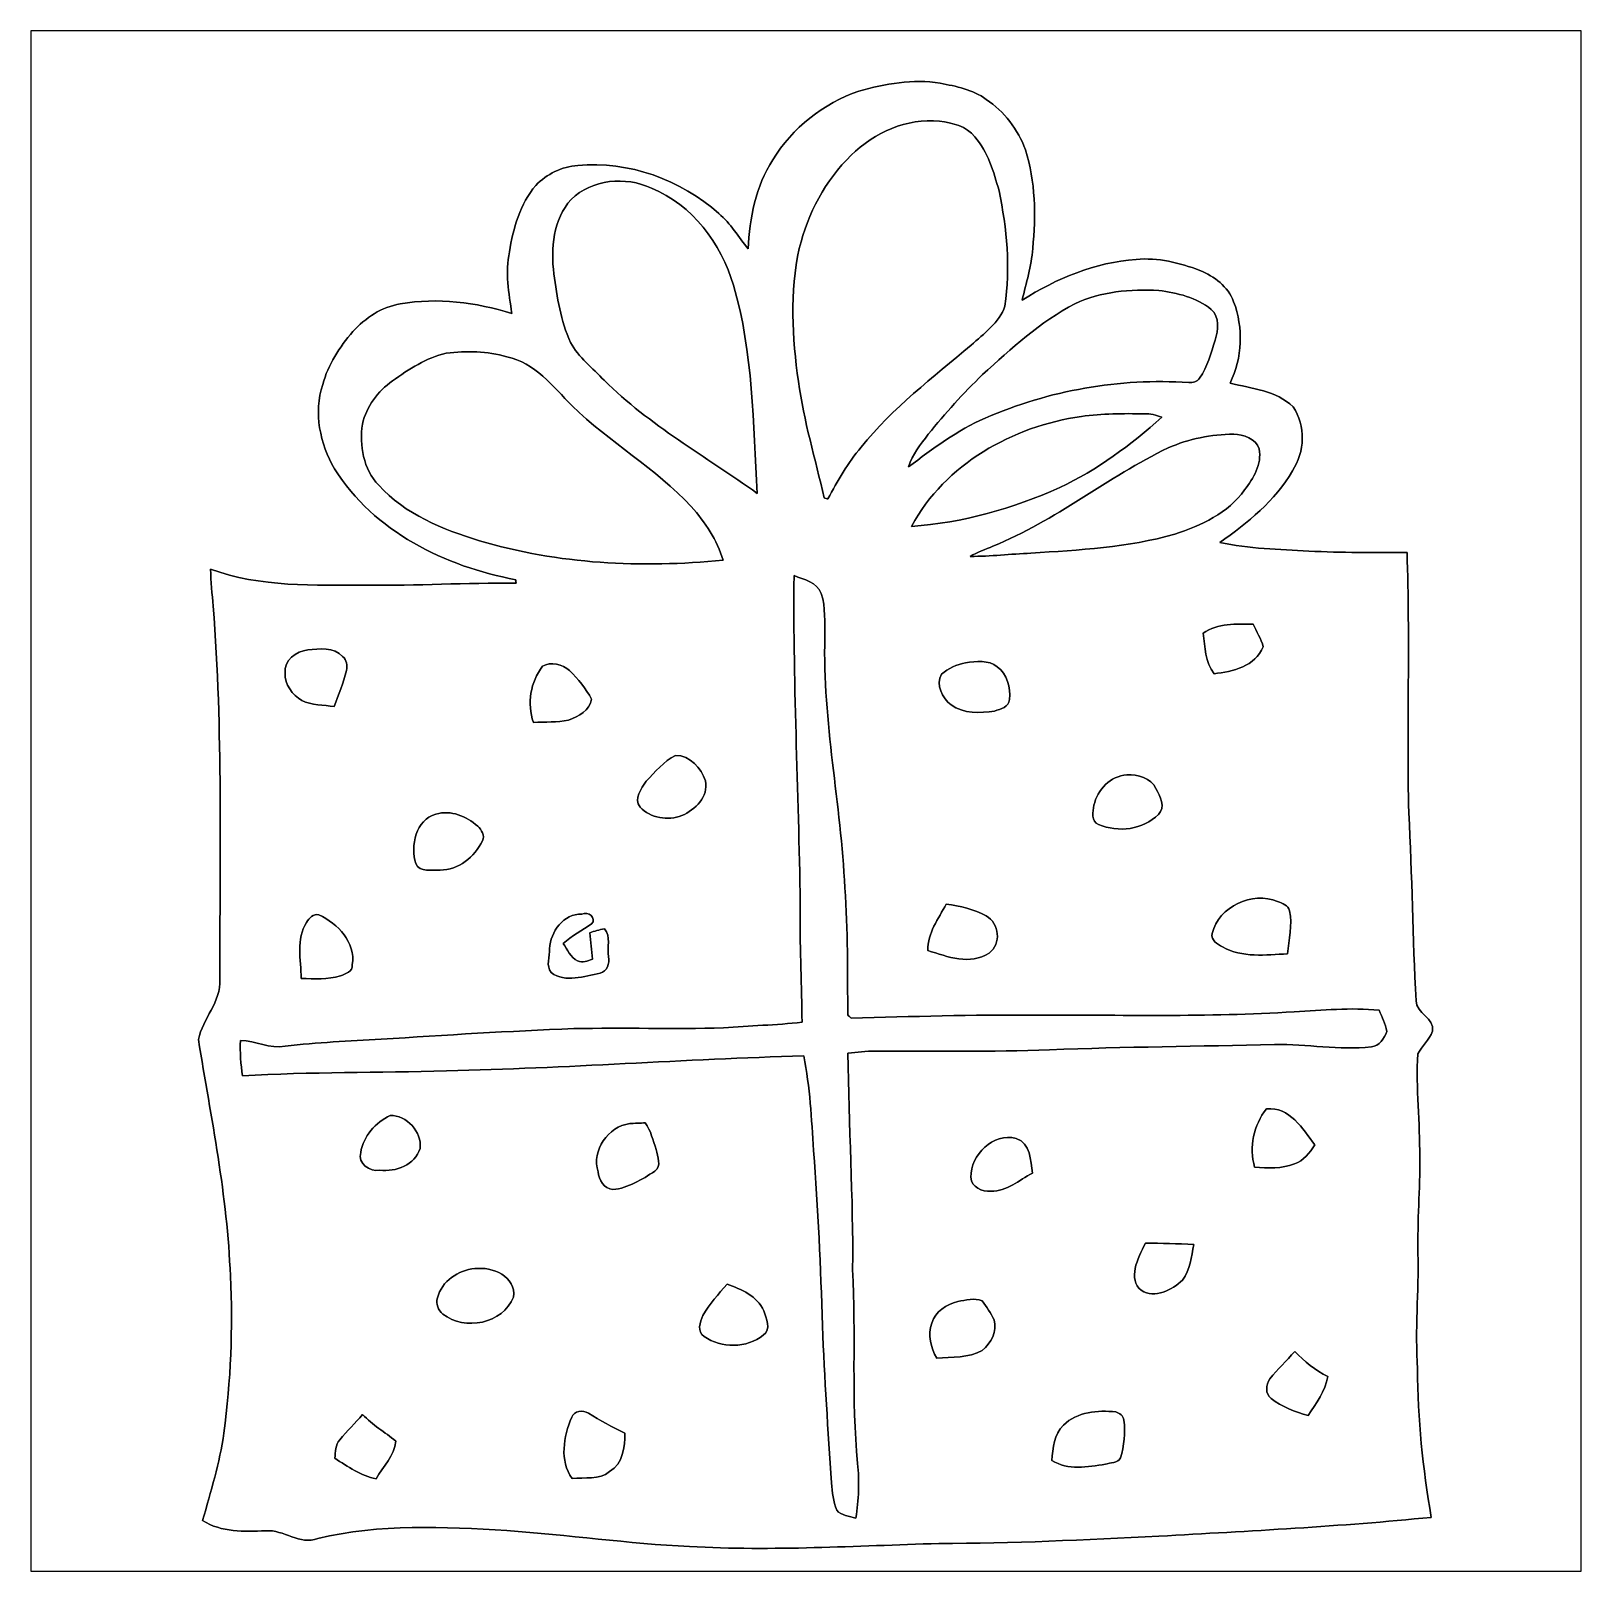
# Model space of a CAD drawing. Header units: centimetres. Extents: x -16.8 to 16.8, y -16.7 to 16.7.
import ezdxf

# ---------------------------------------------------------------- set-up
doc = ezdxf.new("R2010")
doc.units = ezdxf.units.CM
doc.header["$MEASUREMENT"] = 0
doc.layers.add('Layer 1', color=7, linetype='Continuous')

msp = doc.modelspace()

# ---------------------------------------------------------------- linework, layer by layer
at = {"layer": 'Layer 1', "color": 7}
for points, knots in [([(-16.77458, 16.66875), (-16.77458, 16.66875), (16.77458, 16.66875), (16.77458, 16.66875), (16.77458, 16.66875), (16.77458, 16.66875), (16.77458, -16.66875), (16.77458, -16.66875), (16.77458, -16.66875), (16.77458, -16.66875), (-16.77458, -16.66875), (-16.77458, -16.66875), (-16.77458, -16.66875), (-16.77458, -16.66875), (-16.77458, 16.66875), (-16.77458, 16.66875), (-16.77458, 16.66875), (-16.77458, 16.66875), (-16.77458, 16.66875), (-16.77458, 16.66875)], [0, 0, 0, 0, 0.16666667, 0.16666667, 0.16666667, 0.16666667, 0.33333333, 0.33333333, 0.33333333, 0.33333333, 0.5, 0.5, 0.5, 0.5, 0.66666667, 0.66666667, 0.66666667, 0.66666667, 1, 1, 1, 1]), ([(1.14229, 15.36912), (0.37712, 15.10171), (-0.29774, 14.57078), (-0.71931, 13.87651), (-0.71931, 13.87651), (-1.08761, 13.30572), (-1.22202, 12.61957), (-1.24954, 11.94964), (-1.24954, 11.94964), (-1.46156, 12.20646), (-1.62948, 12.50139), (-1.88736, 12.71799), (-1.88736, 12.71799), (-2.70828, 13.45212), (-3.83928, 13.85993), (-4.94101, 13.75727), (-4.94101, 13.75727), (-5.28214, 13.73152), (-5.6134, 13.57489), (-5.848, 13.32689), (-5.848, 13.32689), (-6.18561, 12.92401), (-6.34048, 12.39837), (-6.41914, 11.88614), (-6.41914, 11.88614), (-6.51087, 11.44305), (-6.43749, 10.99326), (-6.36517, 10.5537), (-6.36517, 10.5537), (-7.1441, 10.79429), (-7.97101, 10.90683), (-8.78099, 10.75972), (-8.78099, 10.75972), (-9.18563, 10.70151), (-9.53523, 10.45422), (-9.80793, 10.16106), (-9.80793, 10.16106), (-10.09721, 9.82698), (-10.34768, 9.44527), (-10.4588, 9.01347), (-10.4588, 9.01347), (-10.668, 8.40599), (-10.51631, 7.73148), (-10.20304, 7.18785), (-10.20304, 7.18785), (-9.35284, 5.83318), (-7.81015, 5.07365), (-6.27874, 4.79037), (-6.27874, 4.79037), (-6.27768, 4.77273), (-6.27627, 4.7371), (-6.27521, 4.71911), (-6.27521, 4.71911), (-7.3533, 4.72299), (-8.42963, 4.66019), (-9.50736, 4.67325), (-9.50736, 4.67325), (-10.63837, 4.67466), (-11.80994, 4.62033), (-12.88838, 5.02144), (-12.88838, 5.02144), (-12.88415, 4.75156), (-12.85311, 4.48345), (-12.83159, 4.21428), (-12.83159, 4.21428), (-12.61674, 1.52682), (-12.69471, -1.17122), (-12.68448, -3.86433), (-12.68448, -3.86433), (-12.6619, -4.34799), (-13.05878, -4.70958), (-13.1512, -5.16396), (-13.1512, -5.16396), (-12.87498, -6.86188), (-12.52149, -8.55698), (-12.45976, -10.28206), (-12.45976, -10.28206), (-12.40084, -11.41589), (-12.44882, -12.55642), (-12.60158, -13.68143), (-12.60158, -13.68143), (-12.68518, -14.32807), (-12.88627, -14.95002), (-13.05983, -15.57584), (-13.05983, -15.57584), (-12.65414, -15.83725), (-12.15672, -15.81397), (-11.69494, -15.79809), (-11.69494, -15.79809), (-11.29983, -15.76529), (-10.95869, -16.11806), (-10.56323, -15.96531), (-10.56323, -15.96531), (-9.22584, -15.64534), (-7.8359, -15.70778), (-6.47488, -15.79421), (-6.47488, -15.79421), (-5.15514, -15.88347), (-3.84422, -16.07608), (-2.52271, -16.13958), (-2.52271, -16.13958), (-0.7239, -16.23871), (1.07668, -16.12618), (2.87479, -16.07291), (2.87479, -16.07291), (4.46334, -16.07326), (6.05014, -15.99177), (7.63658, -15.91557), (7.63658, -15.91557), (9.60367, -15.80409), (11.57287, -15.70284), (13.53397, -15.50741), (13.53397, -15.50741), (13.35511, -14.4459), (13.23657, -13.37134), (13.23728, -12.29395), (13.23728, -12.29395), (13.18013, -11.45928), (13.26374, -10.62461), (13.24645, -9.78958), (13.24645, -9.78958), (13.22987, -9.09496), (13.29408, -8.40246), (13.2842, -7.70819), (13.2842, -7.70819), (13.29055, -6.96348), (13.19812, -6.21841), (13.24222, -5.47405), (13.24222, -5.47405), (13.341, -5.30684), (13.48493, -5.16749), (13.56042, -4.98546), (13.56042, -4.98546), (13.61581, -4.69053), (13.20059, -4.60904), (13.20941, -4.32364), (13.20941, -4.32364), (13.12333, -2.96827), (13.12616, -1.60902), (13.04607, -0.25329), (13.04607, -0.25329), (13.00374, 1.62384), (13.07571, 3.50273), (13.00939, 5.37916), (13.00939, 5.37916), (12.30066, 5.3788), (11.59122, 5.3721), (10.88319, 5.41091), (10.88319, 5.41091), (10.23867, 5.44548), (9.58885, 5.461), (8.95526, 5.59611), (8.95526, 5.59611), (9.56063, 6.01945), (10.154, 6.49605), (10.52865, 7.14622), (10.52865, 7.14622), (10.79324, 7.55191), (10.83028, 8.12941), (10.54135, 8.53052), (10.54135, 8.53052), (10.18293, 8.89212), (9.64671, 8.92387), (9.17998, 9.04804), (9.17998, 9.04804), (9.44774, 9.5885), (9.46961, 10.24643), (9.25654, 10.8077), (9.25654, 10.8077), (9.13412, 11.13649), (8.83638, 11.35486), (8.52382, 11.48715), (8.52382, 11.48715), (8.08461, 11.64766), (7.61647, 11.77255), (7.14446, 11.7221), (7.14446, 11.7221), (6.26004, 11.66142), (5.4229, 11.31358), (4.68136, 10.84121), (4.68136, 10.84121), (4.76144, 11.21304), (4.88033, 11.57887), (4.9089, 11.96022), (4.9089, 11.96022), (4.97381, 12.67354), (4.97029, 13.40944), (4.75051, 14.09806), (4.75051, 14.09806), (4.58505, 14.53586), (4.29401, 14.93097), (3.89925, 15.18849), (3.89925, 15.18849), (3.61068, 15.40122), (3.25191, 15.47495), (2.90618, 15.53633), (2.90618, 15.53633), (2.31352, 15.64146), (1.71415, 15.52222), (1.14229, 15.36912)], [0, 0, 0, 0, 0.01960784, 0.01960784, 0.01960784, 0.01960784, 0.03921569, 0.03921569, 0.03921569, 0.03921569, 0.05882353, 0.05882353, 0.05882353, 0.05882353, 0.07843137, 0.07843137, 0.07843137, 0.07843137, 0.09803922, 0.09803922, 0.09803922, 0.09803922, 0.11764706, 0.11764706, 0.11764706, 0.11764706, 0.1372549, 0.1372549, 0.1372549, 0.1372549, 0.15686275, 0.15686275, 0.15686275, 0.15686275, 0.17647059, 0.17647059, 0.17647059, 0.17647059, 0.19607843, 0.19607843, 0.19607843, 0.19607843, 0.21568627, 0.21568627, 0.21568627, 0.21568627, 0.23529412, 0.23529412, 0.23529412, 0.23529412, 0.25490196, 0.25490196, 0.25490196, 0.25490196, 0.2745098, 0.2745098, 0.2745098, 0.2745098, 0.29411765, 0.29411765, 0.29411765, 0.29411765, 0.31372549, 0.31372549, 0.31372549, 0.31372549, 0.33333333, 0.33333333, 0.33333333, 0.33333333, 0.35294118, 0.35294118, 0.35294118, 0.35294118, 0.37254902, 0.37254902, 0.37254902, 0.37254902, 0.39215686, 0.39215686, 0.39215686, 0.39215686, 0.41176471, 0.41176471, 0.41176471, 0.41176471, 0.43137255, 0.43137255, 0.43137255, 0.43137255, 0.45098039, 0.45098039, 0.45098039, 0.45098039, 0.47058824, 0.47058824, 0.47058824, 0.47058824, 0.49019608, 0.49019608, 0.49019608, 0.49019608, 0.50980392, 0.50980392, 0.50980392, 0.50980392, 0.52941176, 0.52941176, 0.52941176, 0.52941176, 0.54901961, 0.54901961, 0.54901961, 0.54901961, 0.56862745, 0.56862745, 0.56862745, 0.56862745, 0.58823529, 0.58823529, 0.58823529, 0.58823529, 0.60784314, 0.60784314, 0.60784314, 0.60784314, 0.62745098, 0.62745098, 0.62745098, 0.62745098, 0.64705882, 0.64705882, 0.64705882, 0.64705882, 0.66666667, 0.66666667, 0.66666667, 0.66666667, 0.68627451, 0.68627451, 0.68627451, 0.68627451, 0.70588235, 0.70588235, 0.70588235, 0.70588235, 0.7254902, 0.7254902, 0.7254902, 0.7254902, 0.74509804, 0.74509804, 0.74509804, 0.74509804, 0.76470588, 0.76470588, 0.76470588, 0.76470588, 0.78431373, 0.78431373, 0.78431373, 0.78431373, 0.80392157, 0.80392157, 0.80392157, 0.80392157, 0.82352941, 0.82352941, 0.82352941, 0.82352941, 0.84313725, 0.84313725, 0.84313725, 0.84313725, 0.8627451, 0.8627451, 0.8627451, 0.8627451, 0.88235294, 0.88235294, 0.88235294, 0.88235294, 0.90196078, 0.90196078, 0.90196078, 0.90196078, 0.92156863, 0.92156863, 0.92156863, 0.92156863, 0.94117647, 0.94117647, 0.94117647, 0.94117647, 0.96078431, 0.96078431, 0.96078431, 0.96078431, 1, 1, 1, 1]), ([(0.97755, 13.98023), (1.48061, 14.47024), (2.17981, 14.78774), (2.89207, 14.71718), (2.89207, 14.71718), (3.16618, 14.67802), (3.47698, 14.61311), (3.65231, 14.37675), (3.65231, 14.37675), (3.937, 14.04761), (4.06329, 13.62181), (4.17795, 13.21117), (4.17795, 13.21117), (4.34904, 12.39379), (4.42666, 11.54501), (4.30424, 10.71492), (4.30424, 10.71492), (4.18712, 10.34768), (3.84316, 10.12014), (3.57576, 9.86508), (3.57576, 9.86508), (2.74249, 9.1761), (1.88066, 8.50371), (1.19309, 7.66233), (1.19309, 7.66233), (0.9084, 7.31873), (0.68192, 6.93314), (0.47554, 6.53909), (0.47554, 6.53909), (0.45473, 6.54509), (0.41275, 6.55779), (0.39158, 6.56378), (0.39158, 6.56378), (0.20179, 7.40128), (-0.04551, 8.22713), (-0.16475, 9.07909), (-0.16475, 9.07909), (-0.29633, 10.033), (-0.35595, 11.01584), (-0.14464, 11.96269), (-0.14464, 11.96269), (0.03986, 12.71834), (0.41839, 13.43484), (0.97755, 13.98023)], [0, 0, 0, 0, 0.08333333, 0.08333333, 0.08333333, 0.08333333, 0.16666667, 0.16666667, 0.16666667, 0.16666667, 0.25, 0.25, 0.25, 0.25, 0.33333333, 0.33333333, 0.33333333, 0.33333333, 0.41666667, 0.41666667, 0.41666667, 0.41666667, 0.5, 0.5, 0.5, 0.5, 0.58333333, 0.58333333, 0.58333333, 0.58333333, 0.66666667, 0.66666667, 0.66666667, 0.66666667, 0.75, 0.75, 0.75, 0.75, 0.83333333, 0.83333333, 0.83333333, 0.83333333, 1, 1, 1, 1]), ([(-5.08423, 13.02138), (-4.63515, 13.46623), (-3.90596, 13.52515), (-3.34645, 13.26691), (-3.34645, 13.26691), (-2.45181, 12.90708), (-1.83797, 12.06994), (-1.56986, 11.16542), (-1.56986, 11.16542), (-1.14053, 9.70456), (-1.143, 8.16645), (-1.05622, 6.65868), (-1.05622, 6.65868), (-2.17311, 7.45666), (-3.38631, 8.13611), (-4.36951, 9.10661), (-4.36951, 9.10661), (-4.61821, 9.37401), (-4.91984, 9.60261), (-5.09834, 9.92681), (-5.09834, 9.92681), (-5.30613, 10.39495), (-5.38762, 10.90718), (-5.45783, 11.41095), (-5.45783, 11.41095), (-5.52415, 11.96305), (-5.47229, 12.58923), (-5.08423, 13.02138)], [0, 0, 0, 0, 0.125, 0.125, 0.125, 0.125, 0.25, 0.25, 0.25, 0.25, 0.375, 0.375, 0.375, 0.375, 0.5, 0.5, 0.5, 0.5, 0.625, 0.625, 0.625, 0.625, 0.75, 0.75, 0.75, 0.75, 1, 1, 1, 1]), ([(5.82189, 10.76219), (6.38351, 11.03207), (7.02239, 11.08322), (7.63658, 11.05429), (7.63658, 11.05429), (8.03628, 10.99749), (8.45185, 10.90189), (8.77252, 10.64084), (8.77252, 10.64084), (8.95985, 10.47221), (8.92316, 10.19316), (8.85437, 9.97691), (8.85437, 9.97691), (8.76794, 9.69469), (8.69139, 9.39871), (8.51888, 9.15388), (8.51888, 9.15388), (8.47055, 9.0738), (8.37283, 9.05263), (8.28604, 9.05898), (8.28604, 9.05898), (6.78427, 9.15776), (5.2578, 8.89106), (3.87879, 8.28851), (3.87879, 8.28851), (3.27272, 8.02781), (2.74532, 7.62776), (2.22215, 7.23336), (2.22215, 7.23336), (2.29517, 7.50217), (2.4832, 7.71913), (2.64619, 7.93785), (2.64619, 7.93785), (3.01025, 8.39258), (3.4036, 8.82509), (3.82164, 9.23078), (3.82164, 9.23078), (4.44676, 9.79099), (5.06942, 10.37484), (5.82189, 10.76219)], [0, 0, 0, 0, 0.09090909, 0.09090909, 0.09090909, 0.09090909, 0.18181818, 0.18181818, 0.18181818, 0.18181818, 0.27272727, 0.27272727, 0.27272727, 0.27272727, 0.36363636, 0.36363636, 0.36363636, 0.36363636, 0.45454545, 0.45454545, 0.45454545, 0.45454545, 0.54545455, 0.54545455, 0.54545455, 0.54545455, 0.63636364, 0.63636364, 0.63636364, 0.63636364, 0.72727273, 0.72727273, 0.72727273, 0.72727273, 0.81818182, 0.81818182, 0.81818182, 0.81818182, 1, 1, 1, 1]), ([(-7.7851, 9.69327), (-7.34871, 9.74654), (-6.89963, 9.73878), (-6.47488, 9.61566), (-6.47488, 9.61566), (-5.86423, 9.49607), (-5.47758, 8.96761), (-5.0613, 8.55557), (-5.0613, 8.55557), (-4.25662, 7.76429), (-3.25402, 7.2009), (-2.4825, 6.37258), (-2.4825, 6.37258), (-2.18264, 6.03532), (-1.92158, 5.65009), (-1.79352, 5.21335), (-1.79352, 5.21335), (-3.55671, 5.03872), (-5.36469, 5.12586), (-7.06931, 5.63457), (-7.06931, 5.63457), (-7.86448, 5.87939), (-8.68045, 6.20501), (-9.24913, 6.83683), (-9.24913, 6.83683), (-9.58533, 7.18361), (-9.66435, 7.69796), (-9.60226, 8.1601), (-9.60226, 8.1601), (-9.50807, 8.53722), (-9.27312, 8.87412), (-8.95103, 9.09214), (-8.95103, 9.09214), (-8.59508, 9.34649), (-8.21937, 9.59873), (-7.7851, 9.69327)], [0, 0, 0, 0, 0.1, 0.1, 0.1, 0.1, 0.2, 0.2, 0.2, 0.2, 0.3, 0.3, 0.3, 0.3, 0.4, 0.4, 0.4, 0.4, 0.5, 0.5, 0.5, 0.5, 0.6, 0.6, 0.6, 0.6, 0.7, 0.7, 0.7, 0.7, 0.8, 0.8, 0.8, 0.8, 1, 1, 1, 1]), ([(5.96018, 8.32414), (6.41103, 8.38306), (6.86717, 8.39294), (7.32155, 8.38024), (7.32155, 8.38024), (7.45172, 8.39047), (7.57978, 8.35625), (7.69937, 8.30827), (7.69937, 8.30827), (7.0358, 7.70714), (6.30449, 7.16809), (5.49275, 6.78427), (5.49275, 6.78427), (4.47922, 6.3306), (3.39266, 6.02262), (2.28283, 5.94395), (2.28283, 5.94395), (3.00708, 7.29474), (4.47499, 8.11283), (5.96018, 8.32414)], [0, 0, 0, 0, 0.16666667, 0.16666667, 0.16666667, 0.16666667, 0.33333333, 0.33333333, 0.33333333, 0.33333333, 0.5, 0.5, 0.5, 0.5, 0.66666667, 0.66666667, 0.66666667, 0.66666667, 1, 1, 1, 1]), ([(7.84013, 7.64399), (8.28428, 7.84154), (8.77217, 7.93468), (9.25689, 7.9442), (9.25689, 7.9442), (9.46891, 7.93468), (9.73667, 7.84578), (9.80969, 7.62282), (9.80969, 7.62282), (9.87002, 7.29086), (9.6834, 6.98641), (9.49325, 6.73241), (9.49325, 6.73241), (9.13483, 6.23182), (8.55098, 5.95842), (7.97983, 5.77815), (7.97983, 5.77815), (6.97054, 5.48358), (5.91256, 5.43489), (4.86974, 5.36434), (4.86974, 5.36434), (4.43089, 5.34635), (3.9938, 5.29661), (3.55459, 5.29414), (3.55459, 5.29414), (3.70981, 5.38551), (3.8802, 5.44618), (4.04566, 5.51603), (4.04566, 5.51603), (5.39962, 6.05931), (6.52886, 7.01781), (7.84013, 7.64399)], [0, 0, 0, 0, 0.11111111, 0.11111111, 0.11111111, 0.11111111, 0.22222222, 0.22222222, 0.22222222, 0.22222222, 0.33333333, 0.33333333, 0.33333333, 0.33333333, 0.44444444, 0.44444444, 0.44444444, 0.44444444, 0.55555556, 0.55555556, 0.55555556, 0.55555556, 0.66666667, 0.66666667, 0.66666667, 0.66666667, 0.77777778, 0.77777778, 0.77777778, 0.77777778, 1, 1, 1, 1]), ([(-0.25859, 4.87821), (-0.04339, 4.79743), (0.23918, 4.73463), (0.33091, 4.49439), (0.33091, 4.49439), (0.43145, 4.18959), (0.39758, 3.86151), (0.40816, 3.54542), (0.40816, 3.54542), (0.35666, 1.72403), (0.75777, -0.06738), (0.84173, -1.88136), (0.84173, -1.88136), (0.91158, -2.79682), (0.89888, -3.71475), (0.90276, -4.63232), (0.90276, -4.63232), (0.92816, -4.65596), (0.95391, -4.6803), (0.98002, -4.70464), (0.98002, -4.70464), (2.29341, -4.66302), (3.6068, -4.62421), (4.92125, -4.63903), (4.92125, -4.63903), (6.80297, -4.62456), (8.6868, -4.6863), (10.56605, -4.56248), (10.56605, -4.56248), (11.17776, -4.53602), (11.79301, -4.46334), (12.40472, -4.53002), (12.40472, -4.53002), (12.46646, -4.6796), (12.54584, -4.82671), (12.57194, -4.98792), (12.57194, -4.98792), (12.51409, -5.1368), (12.41037, -5.30119), (12.2368, -5.32236), (12.2368, -5.32236), (11.5383, -5.40279), (10.84157, -5.25851), (10.14236, -5.27262), (10.14236, -5.27262), (8.51958, -5.31319), (6.89575, -5.31989), (5.27332, -5.38551), (5.27332, -5.38551), (4.01567, -5.44054), (2.75696, -5.40385), (1.49895, -5.41514), (1.49895, -5.41514), (1.30069, -5.41126), (1.10419, -5.43595), (0.9084, -5.46065), (0.9084, -5.46065), (0.92181, -7.02169), (1.02517, -8.58097), (1.00965, -10.14271), (1.00965, -10.14271), (1.08232, -11.54042), (0.97896, -12.94377), (1.11795, -14.33865), (1.11795, -14.33865), (1.15535, -14.73306), (1.14335, -15.13099), (1.07809, -15.52187), (1.07809, -15.52187), (0.93733, -15.47954), (0.768, -15.46789), (0.66393, -15.35324), (0.66393, -15.35324), (0.59796, -15.16239), (0.55951, -14.96413), (0.55139, -14.76269), (0.55139, -14.76269), (0.47978, -13.62922), (0.39652, -12.49645), (0.35631, -11.36156), (0.35631, -11.36156), (0.31609, -10.09509), (0.26106, -8.82897), (0.16545, -7.56567), (0.16545, -7.56567), (0.11606, -6.88128), (0.08996, -6.19196), (-0.04939, -5.51815), (-0.04939, -5.51815), (-2.62714, -5.59118), (-5.20065, -5.78379), (-7.77875, -5.83988), (-7.77875, -5.83988), (-9.25124, -5.88821), (-10.72586, -5.85929), (-12.19694, -5.95277), (-12.19694, -5.95277), (-12.23539, -5.69771), (-12.25162, -5.43948), (-12.24139, -5.18195), (-12.24139, -5.18195), (-11.91048, -5.18478), (-11.60815, -5.37669), (-11.27196, -5.30648), (-11.27196, -5.30648), (-10.58192, -5.2264), (-9.88801, -5.19465), (-9.19445, -5.15796), (-9.19445, -5.15796), (-7.80662, -5.06412), (-6.41773, -4.98263), (-5.02744, -4.9276), (-5.02744, -4.9276), (-3.94723, -4.90361), (-2.86632, -4.94101), (-1.78611, -4.91137), (-1.78611, -4.91137), (-1.21991, -4.86234), (-0.65088, -4.85246), (-0.08573, -4.78966), (-0.08573, -4.78966), (-0.08749, -4.01002), (-0.13864, -3.23144), (-0.12347, -2.45181), (-0.12347, -2.45181), (-0.14676, -0.00811), (-0.28575, 2.43381), (-0.25859, 4.87821)], [0, 0, 0, 0, 0.03030303, 0.03030303, 0.03030303, 0.03030303, 0.06060606, 0.06060606, 0.06060606, 0.06060606, 0.09090909, 0.09090909, 0.09090909, 0.09090909, 0.12121212, 0.12121212, 0.12121212, 0.12121212, 0.15151515, 0.15151515, 0.15151515, 0.15151515, 0.18181818, 0.18181818, 0.18181818, 0.18181818, 0.21212121, 0.21212121, 0.21212121, 0.21212121, 0.24242424, 0.24242424, 0.24242424, 0.24242424, 0.27272727, 0.27272727, 0.27272727, 0.27272727, 0.3030303, 0.3030303, 0.3030303, 0.3030303, 0.33333333, 0.33333333, 0.33333333, 0.33333333, 0.36363636, 0.36363636, 0.36363636, 0.36363636, 0.39393939, 0.39393939, 0.39393939, 0.39393939, 0.42424242, 0.42424242, 0.42424242, 0.42424242, 0.45454545, 0.45454545, 0.45454545, 0.45454545, 0.48484848, 0.48484848, 0.48484848, 0.48484848, 0.51515152, 0.51515152, 0.51515152, 0.51515152, 0.54545455, 0.54545455, 0.54545455, 0.54545455, 0.57575758, 0.57575758, 0.57575758, 0.57575758, 0.60606061, 0.60606061, 0.60606061, 0.60606061, 0.63636364, 0.63636364, 0.63636364, 0.63636364, 0.66666667, 0.66666667, 0.66666667, 0.66666667, 0.6969697, 0.6969697, 0.6969697, 0.6969697, 0.72727273, 0.72727273, 0.72727273, 0.72727273, 0.75757576, 0.75757576, 0.75757576, 0.75757576, 0.78787879, 0.78787879, 0.78787879, 0.78787879, 0.81818182, 0.81818182, 0.81818182, 0.81818182, 0.84848485, 0.84848485, 0.84848485, 0.84848485, 0.87878788, 0.87878788, 0.87878788, 0.87878788, 0.90909091, 0.90909091, 0.90909091, 0.90909091, 0.93939394, 0.93939394, 0.93939394, 0.93939394, 1, 1, 1, 1]), ([(8.59508, 3.63079), (8.91187, 3.85374), (9.30981, 3.82764), (9.67811, 3.83081), (9.67811, 3.83081), (9.74725, 3.66571), (9.85449, 3.51473), (9.89683, 3.33975), (9.89683, 3.33975), (9.72044, 2.91394), (9.24066, 2.80106), (8.83179, 2.75555), (8.83179, 2.75555), (8.64129, 3.00461), (8.63635, 3.3334), (8.59508, 3.63079)], [0, 0, 0, 0, 0.2, 0.2, 0.2, 0.2, 0.4, 0.4, 0.4, 0.4, 0.6, 0.6, 0.6, 0.6, 1, 1, 1, 1]), ([(-10.78301, 3.27237), (-10.53289, 3.29988), (-10.22209, 3.33093), (-10.02877, 3.12984), (-10.02877, 3.12984), (-9.94304, 3.05647), (-9.92046, 2.93088), (-9.94763, 2.8254), (-9.94763, 2.8254), (-10.00584, 2.55588), (-10.12508, 2.3054), (-10.21045, 2.04399), (-10.21045, 2.04399), (-10.44469, 2.07751), (-10.69481, 2.07257), (-10.91283, 2.17487), (-10.91283, 2.17487), (-11.11497, 2.29835), (-11.29136, 2.51989), (-11.27125, 2.76931), (-11.27125, 2.76931), (-11.31147, 3.05576), (-11.02819, 3.23568), (-10.78301, 3.27237)], [0, 0, 0, 0, 0.14285714, 0.14285714, 0.14285714, 0.14285714, 0.28571429, 0.28571429, 0.28571429, 0.28571429, 0.42857143, 0.42857143, 0.42857143, 0.42857143, 0.57142857, 0.57142857, 0.57142857, 0.57142857, 0.71428571, 0.71428571, 0.71428571, 0.71428571, 1, 1, 1, 1]), ([(-5.70195, 2.91571), (-5.52203, 3.02824), (-5.26697, 2.95875), (-5.11669, 2.82187), (-5.11669, 2.82187), (-4.9276, 2.64301), (-4.76568, 2.43099), (-4.64114, 2.20274), (-4.64114, 2.20274), (-4.67924, 1.95933), (-4.9276, 1.82704), (-5.1375, 1.7526), (-5.1375, 1.7526), (-5.38692, 1.69862), (-5.64586, 1.71662), (-5.89915, 1.70074), (-5.89915, 1.70074), (-6.04273, 2.10855), (-5.96371, 2.57634), (-5.70195, 2.91571)], [0, 0, 0, 0, 0.16666667, 0.16666667, 0.16666667, 0.16666667, 0.33333333, 0.33333333, 0.33333333, 0.33333333, 0.5, 0.5, 0.5, 0.5, 0.66666667, 0.66666667, 0.66666667, 0.66666667, 1, 1, 1, 1]), ([(3.45581, 2.99367), (3.68018, 3.02048), (3.94935, 3.05858), (4.13985, 2.90583), (4.13985, 2.90583), (4.35822, 2.74814), (4.4323, 2.45569), (4.40302, 2.19886), (4.40302, 2.19886), (4.39385, 2.03588), (4.21076, 1.9872), (4.08129, 1.94804), (4.08129, 1.94804), (3.7659, 1.90359), (3.41171, 1.88207), (3.14078, 2.08139), (3.14078, 2.08139), (2.95063, 2.22426), (2.79894, 2.5206), (2.93405, 2.74567), (2.93405, 2.74567), (3.07869, 2.87584), (3.26672, 2.95451), (3.45581, 2.99367)], [0, 0, 0, 0, 0.14285714, 0.14285714, 0.14285714, 0.14285714, 0.28571429, 0.28571429, 0.28571429, 0.28571429, 0.42857143, 0.42857143, 0.42857143, 0.42857143, 0.57142857, 0.57142857, 0.57142857, 0.57142857, 0.71428571, 0.71428571, 0.71428571, 0.71428571, 1, 1, 1, 1]), ([(-2.82646, 0.98848), (-2.50896, 0.98354), (-2.26801, 0.71649), (-2.17664, 0.43321), (-2.17664, 0.43321), (-2.10326, 0.08996), (-2.40101, -0.18979), (-2.6864, -0.31397), (-2.6864, -0.31397), (-2.98556, -0.43039), (-3.36762, -0.37253), (-3.59022, -0.13264), (-3.59022, -0.13264), (-3.73345, 0.04692), (-3.5627, 0.27552), (-3.45969, 0.42686), (-3.45969, 0.42686), (-3.2706, 0.63324), (-3.07658, 0.85584), (-2.82646, 0.98848)], [0, 0, 0, 0, 0.16666667, 0.16666667, 0.16666667, 0.16666667, 0.33333333, 0.33333333, 0.33333333, 0.33333333, 0.5, 0.5, 0.5, 0.5, 0.66666667, 0.66666667, 0.66666667, 0.66666667, 1, 1, 1, 1]), ([(6.94549, 0.56515), (7.18185, 0.58138), (7.46442, 0.49848), (7.57555, 0.27093), (7.57555, 0.27093), (7.66269, 0.1076), (7.79533, -0.13476), (7.6267, -0.28893), (7.6267, -0.28893), (7.30426, -0.62583), (6.7504, -0.68615), (6.33448, -0.50941), (6.33448, -0.50941), (6.17537, -0.44274), (6.20007, -0.22543), (6.23323, -0.09313), (6.23323, -0.09313), (6.30237, 0.24412), (6.5913, 0.54539), (6.94549, 0.56515)], [0, 0, 0, 0, 0.16666667, 0.16666667, 0.16666667, 0.16666667, 0.33333333, 0.33333333, 0.33333333, 0.33333333, 0.5, 0.5, 0.5, 0.5, 0.66666667, 0.66666667, 0.66666667, 0.66666667, 1, 1, 1, 1]), ([(-8.00982, -0.28469), (-7.68103, -0.18697), (-7.34836, -0.32879), (-7.106, -0.54504), (-7.106, -0.54504), (-7.02557, -0.62548), (-6.9409, -0.74507), (-7.00264, -0.86148), (-7.00264, -0.86148), (-7.17162, -1.20721), (-7.51946, -1.50036), (-7.92092, -1.49613), (-7.92092, -1.49613), (-8.08602, -1.48519), (-8.35801, -1.54869), (-8.44797, -1.35643), (-8.44797, -1.35643), (-8.56439, -0.97508), (-8.4515, -0.40111), (-8.00982, -0.28469)], [0, 0, 0, 0, 0.16666667, 0.16666667, 0.16666667, 0.16666667, 0.33333333, 0.33333333, 0.33333333, 0.33333333, 0.5, 0.5, 0.5, 0.5, 0.66666667, 0.66666667, 0.66666667, 0.66666667, 1, 1, 1, 1]), ([(8.79052, -2.8702), (8.93868, -2.28), (9.65341, -1.95404), (10.20904, -2.17241), (10.20904, -2.17241), (10.30358, -2.21968), (10.44293, -2.2546), (10.46833, -2.3749), (10.46833, -2.3749), (10.52618, -2.6857), (10.45739, -2.99896), (10.42035, -3.30764), (10.42035, -3.30764), (9.95257, -3.33375), (9.43998, -3.40113), (9.01524, -3.15419), (9.01524, -3.15419), (8.91011, -3.10092), (8.75347, -3.01237), (8.79052, -2.8702)], [0, 0, 0, 0, 0.16666667, 0.16666667, 0.16666667, 0.16666667, 0.33333333, 0.33333333, 0.33333333, 0.33333333, 0.5, 0.5, 0.5, 0.5, 0.66666667, 0.66666667, 0.66666667, 0.66666667, 1, 1, 1, 1]), ([(3.03671, -2.23097), (3.33199, -2.27824), (3.63573, -2.33715), (3.89784, -2.48708), (3.89784, -2.48708), (4.18712, -2.64478), (4.23227, -3.09386), (3.96099, -3.29071), (3.96099, -3.29071), (3.55741, -3.562), (3.05999, -3.37044), (2.63878, -3.23744), (2.63878, -3.23744), (2.62678, -2.85644), (2.86773, -2.55094), (3.03671, -2.23097)], [0, 0, 0, 0, 0.2, 0.2, 0.2, 0.2, 0.4, 0.4, 0.4, 0.4, 0.6, 0.6, 0.6, 0.6, 1, 1, 1, 1]), ([(-10.81123, -2.62925), (-10.76008, -2.53859), (-10.65812, -2.43064), (-10.54312, -2.46451), (-10.54312, -2.46451), (-10.13883, -2.65889), (-9.73878, -3.05435), (-9.81992, -3.54683), (-9.81992, -3.54683), (-9.79734, -3.69429), (-9.97303, -3.73839), (-10.07639, -3.78636), (-10.07639, -3.78636), (-10.35156, -3.86362), (-10.64119, -3.85269), (-10.92376, -3.8421), (-10.92376, -3.8421), (-10.93576, -3.43994), (-11.04018, -2.99085), (-10.81123, -2.62925)], [0, 0, 0, 0, 0.16666667, 0.16666667, 0.16666667, 0.16666667, 0.33333333, 0.33333333, 0.33333333, 0.33333333, 0.5, 0.5, 0.5, 0.5, 0.66666667, 0.66666667, 0.66666667, 0.66666667, 1, 1, 1, 1]), ([(-5.5499, -3.19723), (-5.53332, -2.83245), (-5.24933, -2.42676), (-4.85069, -2.45322), (-4.85069, -2.45322), (-4.72193, -2.36961), (-4.5212, -2.54423), (-4.64079, -2.65924), (-4.64079, -2.65924), (-4.84293, -2.80353), (-5.06836, -2.91783), (-5.25568, -3.08469), (-5.25568, -3.08469), (-5.16255, -3.21698), (-5.09834, -3.38914), (-4.94312, -3.46216), (-4.94312, -3.46216), (-4.83658, -3.51261), (-4.72475, -3.45969), (-4.62351, -3.42371), (-4.62351, -3.42371), (-4.63656, -3.23356), (-4.65737, -3.04447), (-4.68207, -2.85609), (-4.68207, -2.85609), (-4.57906, -2.81658), (-4.47322, -2.78518), (-4.36351, -2.76825), (-4.36351, -2.76825), (-4.21358, -2.92382), (-4.30953, -3.17853), (-4.27814, -3.37009), (-4.27814, -3.37009), (-4.24356, -3.5119), (-4.30177, -3.69464), (-4.45805, -3.72533), (-4.45805, -3.72533), (-4.79496, -3.79236), (-5.20771, -3.94476), (-5.51392, -3.71546), (-5.51392, -3.71546), (-5.63316, -3.57046), (-5.54955, -3.36232), (-5.5499, -3.19723)], [0, 0, 0, 0, 0.08333333, 0.08333333, 0.08333333, 0.08333333, 0.16666667, 0.16666667, 0.16666667, 0.16666667, 0.25, 0.25, 0.25, 0.25, 0.33333333, 0.33333333, 0.33333333, 0.33333333, 0.41666667, 0.41666667, 0.41666667, 0.41666667, 0.5, 0.5, 0.5, 0.5, 0.58333333, 0.58333333, 0.58333333, 0.58333333, 0.66666667, 0.66666667, 0.66666667, 0.66666667, 0.75, 0.75, 0.75, 0.75, 0.83333333, 0.83333333, 0.83333333, 0.83333333, 1, 1, 1, 1]), ([(9.96703, -6.66362), (10.47009, -6.61741), (10.75231, -7.09436), (11.01161, -7.44396), (11.01161, -7.44396), (10.90542, -7.61788), (10.76642, -7.78298), (10.57204, -7.85777), (10.57204, -7.85777), (10.29794, -7.96431), (9.99737, -7.94279), (9.7095, -7.92692), (9.7095, -7.92692), (9.59097, -7.48841), (9.6841, -7.02028), (9.96703, -6.66362)], [0, 0, 0, 0, 0.2, 0.2, 0.2, 0.2, 0.4, 0.4, 0.4, 0.4, 0.6, 0.6, 0.6, 0.6, 1, 1, 1, 1]), ([(-9.00007, -6.8072), (-8.65011, -6.79521), (-8.30263, -7.16809), (-8.35378, -7.52087), (-8.35378, -7.52087), (-8.46384, -7.88035), (-8.87836, -8.03592), (-9.22443, -7.99112), (-9.22443, -7.99112), (-9.4428, -8.02781), (-9.70809, -7.85601), (-9.63754, -7.6073), (-9.63754, -7.6073), (-9.58427, -7.25946), (-9.31333, -6.95431), (-9.00007, -6.8072)], [0, 0, 0, 0, 0.2, 0.2, 0.2, 0.2, 0.4, 0.4, 0.4, 0.4, 0.6, 0.6, 0.6, 0.6, 1, 1, 1, 1]), ([(-3.81247, -6.98324), (-3.72992, -6.97936), (-3.56482, -6.97159), (-3.48227, -6.96807), (-3.48227, -6.96807), (-3.35245, -7.13317), (-3.31541, -7.35118), (-3.24203, -7.54486), (-3.24203, -7.54486), (-3.21451, -7.69514), (-3.11961, -7.90716), (-3.27413, -8.01264), (-3.27413, -8.01264), (-3.5493, -8.19714), (-3.84387, -8.376), (-4.18077, -8.41234), (-4.18077, -8.41234), (-4.36951, -8.39752), (-4.47922, -8.19609), (-4.49968, -8.02711), (-4.49968, -8.02711), (-4.64538, -7.56179), (-4.28625, -7.04427), (-3.81247, -6.98324)], [0, 0, 0, 0, 0.14285714, 0.14285714, 0.14285714, 0.14285714, 0.28571429, 0.28571429, 0.28571429, 0.28571429, 0.42857143, 0.42857143, 0.42857143, 0.42857143, 0.57142857, 0.57142857, 0.57142857, 0.57142857, 0.71428571, 0.71428571, 0.71428571, 0.71428571, 1, 1, 1, 1]), ([(3.56588, -8.14564), (3.56764, -7.66092), (4.04848, -7.17479), (4.54801, -7.30356), (4.54801, -7.30356), (4.86974, -7.40516), (4.85493, -7.7851), (4.89902, -8.05568), (4.89902, -8.05568), (4.61398, -8.20773), (4.34763, -8.45679), (4.00332, -8.44409), (4.00332, -8.44409), (3.81388, -8.47584), (3.5747, -8.35342), (3.56588, -8.14564)], [0, 0, 0, 0, 0.2, 0.2, 0.2, 0.2, 0.4, 0.4, 0.4, 0.4, 0.6, 0.6, 0.6, 0.6, 1, 1, 1, 1]), ([(7.34942, -9.57157), (7.6962, -9.57756), (8.04474, -9.57686), (8.39152, -9.60226), (8.39152, -9.60226), (8.34461, -9.86543), (8.31109, -10.15047), (8.14881, -10.37167), (8.14881, -10.37167), (7.92762, -10.58333), (7.54909, -10.77807), (7.2577, -10.59109), (7.2577, -10.59109), (7.10177, -10.48808), (7.09789, -10.28559), (7.12399, -10.12014), (7.12399, -10.12014), (7.16774, -9.92611), (7.25946, -9.7476), (7.34942, -9.57157)], [0, 0, 0, 0, 0.16666667, 0.16666667, 0.16666667, 0.16666667, 0.33333333, 0.33333333, 0.33333333, 0.33333333, 0.5, 0.5, 0.5, 0.5, 0.66666667, 0.66666667, 0.66666667, 0.66666667, 1, 1, 1, 1]), ([(-7.16809, -10.12296), (-6.79344, -10.07392), (-6.26921, -10.29335), (-6.3313, -10.74138), (-6.3313, -10.74138), (-6.56026, -11.31429), (-7.38823, -11.47904), (-7.86059, -11.1065), (-7.86059, -11.1065), (-7.96608, -11.02572), (-8.01441, -10.88461), (-7.97701, -10.75408), (-7.97701, -10.75408), (-7.88564, -10.3953), (-7.52651, -10.15189), (-7.16809, -10.12296)], [0, 0, 0, 0, 0.2, 0.2, 0.2, 0.2, 0.4, 0.4, 0.4, 0.4, 0.6, 0.6, 0.6, 0.6, 1, 1, 1, 1]), ([(-1.70956, -10.45633), (-1.39982, -10.57099), (-1.05445, -10.71139), (-0.91405, -11.03665), (-0.91405, -11.03665), (-0.8703, -11.19964), (-0.73801, -11.43706), (-0.92463, -11.56441), (-0.92463, -11.56441), (-1.2827, -11.84945), (-1.8348, -11.85263), (-2.20663, -11.59016), (-2.20663, -11.59016), (-2.36326, -11.49068), (-2.29447, -11.27831), (-2.23273, -11.13931), (-2.23273, -11.13931), (-2.09197, -10.88813), (-1.89406, -10.67541), (-1.70956, -10.45633)], [0, 0, 0, 0, 0.16666667, 0.16666667, 0.16666667, 0.16666667, 0.33333333, 0.33333333, 0.33333333, 0.33333333, 0.5, 0.5, 0.5, 0.5, 0.66666667, 0.66666667, 0.66666667, 0.66666667, 1, 1, 1, 1]), ([(3.28612, -10.83416), (3.45581, -10.80911), (3.64843, -10.74526), (3.81459, -10.82216), (3.81459, -10.82216), (3.9056, -10.95304), (4.00297, -11.08639), (4.07282, -11.23174), (4.07282, -11.23174), (4.14232, -11.47868), (4.00685, -11.73974), (3.81564, -11.89249), (3.81564, -11.89249), (3.52072, -12.06394), (3.15701, -12.03501), (2.82963, -12.06324), (2.82963, -12.06324), (2.70228, -11.83287), (2.62749, -11.55629), (2.72591, -11.30124), (2.72591, -11.30124), (2.79717, -11.04724), (3.04588, -10.90083), (3.28612, -10.83416)], [0, 0, 0, 0, 0.14285714, 0.14285714, 0.14285714, 0.14285714, 0.28571429, 0.28571429, 0.28571429, 0.28571429, 0.42857143, 0.42857143, 0.42857143, 0.42857143, 0.57142857, 0.57142857, 0.57142857, 0.57142857, 0.71428571, 0.71428571, 0.71428571, 0.71428571, 1, 1, 1, 1]), ([(10.04182, -12.51056), (10.2048, -12.2996), (10.40201, -12.11792), (10.57734, -11.91754), (10.57734, -11.91754), (10.79394, -12.12779), (11.02289, -12.32535), (11.297, -12.45799), (11.297, -12.45799), (11.23809, -12.77655), (11.04159, -13.03831), (10.87014, -13.30466), (10.87014, -13.30466), (10.5858, -13.22282), (10.30464, -13.11028), (10.06581, -12.93319), (10.06581, -12.93319), (9.92893, -12.83582), (9.95856, -12.63403), (10.04182, -12.51056)], [0, 0, 0, 0, 0.16666667, 0.16666667, 0.16666667, 0.16666667, 0.33333333, 0.33333333, 0.33333333, 0.33333333, 0.5, 0.5, 0.5, 0.5, 0.66666667, 0.66666667, 0.66666667, 0.66666667, 1, 1, 1, 1]), ([(-9.59767, -13.28138), (-9.38601, -13.50821), (-9.11225, -13.65956), (-8.87942, -13.85817), (-8.87942, -13.85817), (-8.90341, -14.16897), (-9.15741, -14.40674), (-9.3031, -14.67309), (-9.3031, -14.67309), (-9.63895, -14.61311), (-9.91623, -14.40392), (-10.20022, -14.22859), (-10.20022, -14.22859), (-10.17517, -14.09524), (-10.19775, -13.9319), (-10.0905, -13.82713), (-10.0905, -13.82713), (-9.93316, -13.63874), (-9.75783, -13.46694), (-9.59767, -13.28138)], [0, 0, 0, 0, 0.16666667, 0.16666667, 0.16666667, 0.16666667, 0.33333333, 0.33333333, 0.33333333, 0.33333333, 0.5, 0.5, 0.5, 0.5, 0.66666667, 0.66666667, 0.66666667, 0.66666667, 1, 1, 1, 1]), ([(-5.07153, -13.341), (-5.01791, -13.19918), (-4.83094, -13.17907), (-4.71029, -13.24857), (-4.71029, -13.24857), (-4.45347, -13.40309), (-4.19841, -13.56184), (-3.92359, -13.6846), (-3.92359, -13.6846), (-3.9183, -13.98764), (-3.95958, -14.3443), (-4.24991, -14.51786), (-4.24991, -14.51786), (-4.4771, -14.70589), (-4.7939, -14.63216), (-5.06201, -14.66956), (-5.06201, -14.66956), (-5.33964, -14.27868), (-5.24828, -13.75551), (-5.07153, -13.341)], [0, 0, 0, 0, 0.16666667, 0.16666667, 0.16666667, 0.16666667, 0.33333333, 0.33333333, 0.33333333, 0.33333333, 0.5, 0.5, 0.5, 0.5, 0.66666667, 0.66666667, 0.66666667, 0.66666667, 1, 1, 1, 1]), ([(5.57318, -13.51104), (5.86987, -13.2207), (6.31543, -13.18189), (6.70666, -13.22493), (6.70666, -13.22493), (6.79168, -13.24539), (6.86329, -13.31524), (6.88199, -13.40167), (6.88199, -13.40167), (6.9155, -13.67649), (6.88516, -13.95659), (6.80967, -14.22224), (6.80967, -14.22224), (6.74793, -14.33724), (6.58177, -14.3196), (6.48018, -14.35735), (6.48018, -14.35735), (6.09776, -14.41556), (5.6709, -14.49317), (5.32342, -14.27656), (5.32342, -14.27656), (5.34423, -14.01163), (5.36751, -13.70612), (5.57318, -13.51104)], [0, 0, 0, 0, 0.14285714, 0.14285714, 0.14285714, 0.14285714, 0.28571429, 0.28571429, 0.28571429, 0.28571429, 0.42857143, 0.42857143, 0.42857143, 0.42857143, 0.57142857, 0.57142857, 0.57142857, 0.57142857, 0.71428571, 0.71428571, 0.71428571, 0.71428571, 1, 1, 1, 1])]:
    msp.add_open_spline(points, degree=3, knots=knots, dxfattribs=at)
at = {"layer": 'Layer 1', "color": 253}
for points, knots in [([(1.14229, 15.36912), (1.71415, 15.52222), (2.31352, 15.64146), (2.90618, 15.53633), (2.90618, 15.53633), (3.25191, 15.47495), (3.61068, 15.40122), (3.89925, 15.18849), (3.89925, 15.18849), (4.29401, 14.93097), (4.58505, 14.53586), (4.75051, 14.09806), (4.75051, 14.09806), (4.97029, 13.40944), (4.97381, 12.67354), (4.9089, 11.96022), (4.9089, 11.96022), (4.88033, 11.57887), (4.76144, 11.21304), (4.68136, 10.84121), (4.68136, 10.84121), (5.4229, 11.31358), (6.26004, 11.66142), (7.14446, 11.7221), (7.14446, 11.7221), (7.61647, 11.77255), (8.08461, 11.64766), (8.52382, 11.48715), (8.52382, 11.48715), (8.83638, 11.35486), (9.13412, 11.13649), (9.25654, 10.8077), (9.25654, 10.8077), (9.46961, 10.24643), (9.44774, 9.5885), (9.17998, 9.04804), (9.17998, 9.04804), (9.64671, 8.92387), (10.18293, 8.89212), (10.54135, 8.53052), (10.54135, 8.53052), (10.83028, 8.12941), (10.79324, 7.55191), (10.52865, 7.14622), (10.52865, 7.14622), (10.154, 6.49605), (9.56063, 6.01945), (8.95526, 5.59611), (8.95526, 5.59611), (9.58885, 5.461), (10.23867, 5.44548), (10.88319, 5.41091), (10.88319, 5.41091), (11.59122, 5.3721), (12.30066, 5.3788), (13.00939, 5.37916), (13.00939, 5.37916), (13.07571, 3.50273), (13.00374, 1.62384), (13.04607, -0.25329), (13.04607, -0.25329), (13.12616, -1.60902), (13.12333, -2.96827), (13.20941, -4.32364), (13.20941, -4.32364), (13.20059, -4.60904), (13.61581, -4.69053), (13.56042, -4.98546), (13.56042, -4.98546), (13.48493, -5.16749), (13.341, -5.30684), (13.24222, -5.47405), (13.24222, -5.47405), (13.19812, -6.21841), (13.29055, -6.96348), (13.2842, -7.70819), (13.2842, -7.70819), (13.29408, -8.40246), (13.22987, -9.09496), (13.24645, -9.78958), (13.24645, -9.78958), (13.26374, -10.62461), (13.18013, -11.45928), (13.23728, -12.29395), (13.23728, -12.29395), (13.23657, -13.37134), (13.35511, -14.4459), (13.53397, -15.50741), (13.53397, -15.50741), (11.57287, -15.70284), (9.60367, -15.80409), (7.63658, -15.91557), (7.63658, -15.91557), (6.05014, -15.99177), (4.46334, -16.07326), (2.87479, -16.07291), (2.87479, -16.07291), (1.07668, -16.12618), (-0.7239, -16.23871), (-2.52271, -16.13958), (-2.52271, -16.13958), (-3.84422, -16.07608), (-5.15514, -15.88347), (-6.47488, -15.79421), (-6.47488, -15.79421), (-7.8359, -15.70778), (-9.22584, -15.64534), (-10.56323, -15.96531), (-10.56323, -15.96531), (-10.95869, -16.11806), (-11.29983, -15.76529), (-11.69494, -15.79809), (-11.69494, -15.79809), (-12.15672, -15.81397), (-12.65414, -15.83725), (-13.05983, -15.57584), (-13.05983, -15.57584), (-12.88627, -14.95002), (-12.68518, -14.32807), (-12.60158, -13.68143), (-12.60158, -13.68143), (-12.44882, -12.55642), (-12.40084, -11.41589), (-12.45976, -10.28206), (-12.45976, -10.28206), (-12.52149, -8.55698), (-12.87498, -6.86188), (-13.1512, -5.16396), (-13.1512, -5.16396), (-13.05878, -4.70958), (-12.6619, -4.34799), (-12.68448, -3.86433), (-12.68448, -3.86433), (-12.69471, -1.17122), (-12.61674, 1.52682), (-12.83159, 4.21428), (-12.83159, 4.21428), (-12.85311, 4.48345), (-12.88415, 4.75156), (-12.88838, 5.02144), (-12.88838, 5.02144), (-11.80994, 4.62033), (-10.63837, 4.67466), (-9.50736, 4.67325), (-9.50736, 4.67325), (-8.42963, 4.66019), (-7.3533, 4.72299), (-6.27521, 4.71911), (-6.27521, 4.71911), (-6.27627, 4.7371), (-6.27768, 4.77273), (-6.27874, 4.79037), (-6.27874, 4.79037), (-7.81015, 5.07365), (-9.35284, 5.83318), (-10.20304, 7.18785), (-10.20304, 7.18785), (-10.51631, 7.73148), (-10.668, 8.40599), (-10.4588, 9.01347), (-10.4588, 9.01347), (-10.34768, 9.44527), (-10.09721, 9.82698), (-9.80793, 10.16106), (-9.80793, 10.16106), (-9.53523, 10.45422), (-9.18563, 10.70151), (-8.78099, 10.75972), (-8.78099, 10.75972), (-7.97101, 10.90683), (-7.1441, 10.79429), (-6.36517, 10.5537), (-6.36517, 10.5537), (-6.43749, 10.99326), (-6.51087, 11.44305), (-6.41914, 11.88614), (-6.41914, 11.88614), (-6.34048, 12.39837), (-6.18561, 12.92401), (-5.848, 13.32689), (-5.848, 13.32689), (-5.6134, 13.57489), (-5.28214, 13.73152), (-4.94101, 13.75727), (-4.94101, 13.75727), (-3.83928, 13.85993), (-2.70828, 13.45212), (-1.88736, 12.71799), (-1.88736, 12.71799), (-1.62948, 12.50139), (-1.46156, 12.20646), (-1.24954, 11.94964), (-1.24954, 11.94964), (-1.22202, 12.61957), (-1.08761, 13.30572), (-0.71931, 13.87651), (-0.71931, 13.87651), (-0.29774, 14.57078), (0.37712, 15.10171), (1.14229, 15.36912), (1.14229, 15.36912), (1.14229, 15.36912), (1.14229, 15.36912), (1.14229, 15.36912)], [0, 0, 0, 0, 0.01923077, 0.01923077, 0.01923077, 0.01923077, 0.03846154, 0.03846154, 0.03846154, 0.03846154, 0.05769231, 0.05769231, 0.05769231, 0.05769231, 0.07692308, 0.07692308, 0.07692308, 0.07692308, 0.09615385, 0.09615385, 0.09615385, 0.09615385, 0.11538462, 0.11538462, 0.11538462, 0.11538462, 0.13461538, 0.13461538, 0.13461538, 0.13461538, 0.15384615, 0.15384615, 0.15384615, 0.15384615, 0.17307692, 0.17307692, 0.17307692, 0.17307692, 0.19230769, 0.19230769, 0.19230769, 0.19230769, 0.21153846, 0.21153846, 0.21153846, 0.21153846, 0.23076923, 0.23076923, 0.23076923, 0.23076923, 0.25, 0.25, 0.25, 0.25, 0.26923077, 0.26923077, 0.26923077, 0.26923077, 0.28846154, 0.28846154, 0.28846154, 0.28846154, 0.30769231, 0.30769231, 0.30769231, 0.30769231, 0.32692308, 0.32692308, 0.32692308, 0.32692308, 0.34615385, 0.34615385, 0.34615385, 0.34615385, 0.36538462, 0.36538462, 0.36538462, 0.36538462, 0.38461538, 0.38461538, 0.38461538, 0.38461538, 0.40384615, 0.40384615, 0.40384615, 0.40384615, 0.42307692, 0.42307692, 0.42307692, 0.42307692, 0.44230769, 0.44230769, 0.44230769, 0.44230769, 0.46153846, 0.46153846, 0.46153846, 0.46153846, 0.48076923, 0.48076923, 0.48076923, 0.48076923, 0.5, 0.5, 0.5, 0.5, 0.51923077, 0.51923077, 0.51923077, 0.51923077, 0.53846154, 0.53846154, 0.53846154, 0.53846154, 0.55769231, 0.55769231, 0.55769231, 0.55769231, 0.57692308, 0.57692308, 0.57692308, 0.57692308, 0.59615385, 0.59615385, 0.59615385, 0.59615385, 0.61538462, 0.61538462, 0.61538462, 0.61538462, 0.63461538, 0.63461538, 0.63461538, 0.63461538, 0.65384615, 0.65384615, 0.65384615, 0.65384615, 0.67307692, 0.67307692, 0.67307692, 0.67307692, 0.69230769, 0.69230769, 0.69230769, 0.69230769, 0.71153846, 0.71153846, 0.71153846, 0.71153846, 0.73076923, 0.73076923, 0.73076923, 0.73076923, 0.75, 0.75, 0.75, 0.75, 0.76923077, 0.76923077, 0.76923077, 0.76923077, 0.78846154, 0.78846154, 0.78846154, 0.78846154, 0.80769231, 0.80769231, 0.80769231, 0.80769231, 0.82692308, 0.82692308, 0.82692308, 0.82692308, 0.84615385, 0.84615385, 0.84615385, 0.84615385, 0.86538462, 0.86538462, 0.86538462, 0.86538462, 0.88461538, 0.88461538, 0.88461538, 0.88461538, 0.90384615, 0.90384615, 0.90384615, 0.90384615, 0.92307692, 0.92307692, 0.92307692, 0.92307692, 0.94230769, 0.94230769, 0.94230769, 0.94230769, 0.96153846, 0.96153846, 0.96153846, 0.96153846, 1, 1, 1, 1]), ([(0.97755, 13.98023), (0.41839, 13.43484), (0.03986, 12.71834), (-0.14464, 11.96269), (-0.14464, 11.96269), (-0.35595, 11.01584), (-0.29633, 10.033), (-0.16475, 9.07909), (-0.16475, 9.07909), (-0.04551, 8.22713), (0.20179, 7.40128), (0.39158, 6.56378), (0.39158, 6.56378), (0.41275, 6.55779), (0.45473, 6.54509), (0.47554, 6.53909), (0.47554, 6.53909), (0.68192, 6.93314), (0.9084, 7.31873), (1.19309, 7.66233), (1.19309, 7.66233), (1.88066, 8.50371), (2.74249, 9.1761), (3.57576, 9.86508), (3.57576, 9.86508), (3.84316, 10.12014), (4.18712, 10.34768), (4.30424, 10.71492), (4.30424, 10.71492), (4.42666, 11.54501), (4.34904, 12.39379), (4.17795, 13.21117), (4.17795, 13.21117), (4.06329, 13.62181), (3.937, 14.04761), (3.65231, 14.37675), (3.65231, 14.37675), (3.47698, 14.61311), (3.16618, 14.67802), (2.89207, 14.71718), (2.89207, 14.71718), (2.17981, 14.78774), (1.48061, 14.47024), (0.97755, 13.98023), (0.97755, 13.98023), (0.97755, 13.98023), (0.97755, 13.98023), (0.97755, 13.98023)], [0, 0, 0, 0, 0.07692308, 0.07692308, 0.07692308, 0.07692308, 0.15384615, 0.15384615, 0.15384615, 0.15384615, 0.23076923, 0.23076923, 0.23076923, 0.23076923, 0.30769231, 0.30769231, 0.30769231, 0.30769231, 0.38461538, 0.38461538, 0.38461538, 0.38461538, 0.46153846, 0.46153846, 0.46153846, 0.46153846, 0.53846154, 0.53846154, 0.53846154, 0.53846154, 0.61538462, 0.61538462, 0.61538462, 0.61538462, 0.69230769, 0.69230769, 0.69230769, 0.69230769, 0.76923077, 0.76923077, 0.76923077, 0.76923077, 0.84615385, 0.84615385, 0.84615385, 0.84615385, 1, 1, 1, 1]), ([(-5.08423, 13.02138), (-5.47229, 12.58923), (-5.52415, 11.96305), (-5.45783, 11.41095), (-5.45783, 11.41095), (-5.38762, 10.90718), (-5.30613, 10.39495), (-5.09834, 9.92681), (-5.09834, 9.92681), (-4.91984, 9.60261), (-4.61821, 9.37401), (-4.36951, 9.10661), (-4.36951, 9.10661), (-3.38631, 8.13611), (-2.17311, 7.45666), (-1.05622, 6.65868), (-1.05622, 6.65868), (-1.143, 8.16645), (-1.14053, 9.70456), (-1.56986, 11.16542), (-1.56986, 11.16542), (-1.83797, 12.06994), (-2.45181, 12.90708), (-3.34645, 13.26691), (-3.34645, 13.26691), (-3.90596, 13.52515), (-4.63515, 13.46623), (-5.08423, 13.02138), (-5.08423, 13.02138), (-5.08423, 13.02138), (-5.08423, 13.02138), (-5.08423, 13.02138)], [0, 0, 0, 0, 0.11111111, 0.11111111, 0.11111111, 0.11111111, 0.22222222, 0.22222222, 0.22222222, 0.22222222, 0.33333333, 0.33333333, 0.33333333, 0.33333333, 0.44444444, 0.44444444, 0.44444444, 0.44444444, 0.55555556, 0.55555556, 0.55555556, 0.55555556, 0.66666667, 0.66666667, 0.66666667, 0.66666667, 0.77777778, 0.77777778, 0.77777778, 0.77777778, 1, 1, 1, 1]), ([(5.82189, 10.76219), (5.06942, 10.37484), (4.44676, 9.79099), (3.82164, 9.23078), (3.82164, 9.23078), (3.4036, 8.82509), (3.01025, 8.39258), (2.64619, 7.93785), (2.64619, 7.93785), (2.4832, 7.71913), (2.29517, 7.50217), (2.22215, 7.23336), (2.22215, 7.23336), (2.74532, 7.62776), (3.27272, 8.02781), (3.87879, 8.28851), (3.87879, 8.28851), (5.2578, 8.89106), (6.78427, 9.15776), (8.28604, 9.05898), (8.28604, 9.05898), (8.37283, 9.05263), (8.47055, 9.0738), (8.51888, 9.15388), (8.51888, 9.15388), (8.69139, 9.39871), (8.76794, 9.69469), (8.85437, 9.97691), (8.85437, 9.97691), (8.92316, 10.19316), (8.95985, 10.47221), (8.77252, 10.64084), (8.77252, 10.64084), (8.45185, 10.90189), (8.03628, 10.99749), (7.63658, 11.05429), (7.63658, 11.05429), (7.02239, 11.08322), (6.38351, 11.03207), (5.82189, 10.76219), (5.82189, 10.76219), (5.82189, 10.76219), (5.82189, 10.76219), (5.82189, 10.76219)], [0, 0, 0, 0, 0.08333333, 0.08333333, 0.08333333, 0.08333333, 0.16666667, 0.16666667, 0.16666667, 0.16666667, 0.25, 0.25, 0.25, 0.25, 0.33333333, 0.33333333, 0.33333333, 0.33333333, 0.41666667, 0.41666667, 0.41666667, 0.41666667, 0.5, 0.5, 0.5, 0.5, 0.58333333, 0.58333333, 0.58333333, 0.58333333, 0.66666667, 0.66666667, 0.66666667, 0.66666667, 0.75, 0.75, 0.75, 0.75, 0.83333333, 0.83333333, 0.83333333, 0.83333333, 1, 1, 1, 1]), ([(-7.7851, 9.69327), (-8.21937, 9.59873), (-8.59508, 9.34649), (-8.95103, 9.09214), (-8.95103, 9.09214), (-9.27312, 8.87412), (-9.50807, 8.53722), (-9.60226, 8.1601), (-9.60226, 8.1601), (-9.66435, 7.69796), (-9.58533, 7.18361), (-9.24913, 6.83683), (-9.24913, 6.83683), (-8.68045, 6.20501), (-7.86448, 5.87939), (-7.06931, 5.63457), (-7.06931, 5.63457), (-5.36469, 5.12586), (-3.55671, 5.03872), (-1.79352, 5.21335), (-1.79352, 5.21335), (-1.92158, 5.65009), (-2.18264, 6.03532), (-2.4825, 6.37258), (-2.4825, 6.37258), (-3.25402, 7.2009), (-4.25662, 7.76429), (-5.0613, 8.55557), (-5.0613, 8.55557), (-5.47758, 8.96761), (-5.86423, 9.49607), (-6.47488, 9.61566), (-6.47488, 9.61566), (-6.89963, 9.73878), (-7.34871, 9.74654), (-7.7851, 9.69327), (-7.7851, 9.69327), (-7.7851, 9.69327), (-7.7851, 9.69327), (-7.7851, 9.69327)], [0, 0, 0, 0, 0.09090909, 0.09090909, 0.09090909, 0.09090909, 0.18181818, 0.18181818, 0.18181818, 0.18181818, 0.27272727, 0.27272727, 0.27272727, 0.27272727, 0.36363636, 0.36363636, 0.36363636, 0.36363636, 0.45454545, 0.45454545, 0.45454545, 0.45454545, 0.54545455, 0.54545455, 0.54545455, 0.54545455, 0.63636364, 0.63636364, 0.63636364, 0.63636364, 0.72727273, 0.72727273, 0.72727273, 0.72727273, 0.81818182, 0.81818182, 0.81818182, 0.81818182, 1, 1, 1, 1]), ([(5.96018, 8.32414), (4.47499, 8.11283), (3.00708, 7.29474), (2.28283, 5.94395), (2.28283, 5.94395), (3.39266, 6.02262), (4.47922, 6.3306), (5.49275, 6.78427), (5.49275, 6.78427), (6.30449, 7.16809), (7.0358, 7.70714), (7.69937, 8.30827), (7.69937, 8.30827), (7.57978, 8.35625), (7.45172, 8.39047), (7.32155, 8.38024), (7.32155, 8.38024), (6.86717, 8.39294), (6.41103, 8.38306), (5.96018, 8.32414), (5.96018, 8.32414), (5.96018, 8.32414), (5.96018, 8.32414), (5.96018, 8.32414)], [0, 0, 0, 0, 0.14285714, 0.14285714, 0.14285714, 0.14285714, 0.28571429, 0.28571429, 0.28571429, 0.28571429, 0.42857143, 0.42857143, 0.42857143, 0.42857143, 0.57142857, 0.57142857, 0.57142857, 0.57142857, 0.71428571, 0.71428571, 0.71428571, 0.71428571, 1, 1, 1, 1]), ([(7.84013, 7.64399), (6.52886, 7.01781), (5.39962, 6.05931), (4.04566, 5.51603), (4.04566, 5.51603), (3.8802, 5.44618), (3.70981, 5.38551), (3.55459, 5.29414), (3.55459, 5.29414), (3.9938, 5.29661), (4.43089, 5.34635), (4.86974, 5.36434), (4.86974, 5.36434), (5.91256, 5.43489), (6.97054, 5.48358), (7.97983, 5.77815), (7.97983, 5.77815), (8.55098, 5.95842), (9.13483, 6.23182), (9.49325, 6.73241), (9.49325, 6.73241), (9.6834, 6.98641), (9.87002, 7.29086), (9.80969, 7.62282), (9.80969, 7.62282), (9.73667, 7.84578), (9.46891, 7.93468), (9.25689, 7.9442), (9.25689, 7.9442), (8.77217, 7.93468), (8.28428, 7.84154), (7.84013, 7.64399), (7.84013, 7.64399), (7.84013, 7.64399), (7.84013, 7.64399), (7.84013, 7.64399)], [0, 0, 0, 0, 0.1, 0.1, 0.1, 0.1, 0.2, 0.2, 0.2, 0.2, 0.3, 0.3, 0.3, 0.3, 0.4, 0.4, 0.4, 0.4, 0.5, 0.5, 0.5, 0.5, 0.6, 0.6, 0.6, 0.6, 0.7, 0.7, 0.7, 0.7, 0.8, 0.8, 0.8, 0.8, 1, 1, 1, 1]), ([(-0.25859, 4.87821), (-0.28575, 2.43381), (-0.14676, -0.00811), (-0.12347, -2.45181), (-0.12347, -2.45181), (-0.13864, -3.23144), (-0.08749, -4.01002), (-0.08573, -4.78966), (-0.08573, -4.78966), (-0.65088, -4.85246), (-1.21991, -4.86234), (-1.78611, -4.91137), (-1.78611, -4.91137), (-2.86632, -4.94101), (-3.94723, -4.90361), (-5.02744, -4.9276), (-5.02744, -4.9276), (-6.41773, -4.98263), (-7.80662, -5.06412), (-9.19445, -5.15796), (-9.19445, -5.15796), (-9.88801, -5.19465), (-10.58192, -5.2264), (-11.27196, -5.30648), (-11.27196, -5.30648), (-11.60815, -5.37669), (-11.91048, -5.18478), (-12.24139, -5.18195), (-12.24139, -5.18195), (-12.25162, -5.43948), (-12.23539, -5.69771), (-12.19694, -5.95277), (-12.19694, -5.95277), (-10.72586, -5.85929), (-9.25124, -5.88821), (-7.77875, -5.83988), (-7.77875, -5.83988), (-5.20065, -5.78379), (-2.62714, -5.59118), (-0.04939, -5.51815), (-0.04939, -5.51815), (0.08996, -6.19196), (0.11606, -6.88128), (0.16545, -7.56567), (0.16545, -7.56567), (0.26106, -8.82897), (0.31609, -10.09509), (0.35631, -11.36156), (0.35631, -11.36156), (0.39652, -12.49645), (0.47978, -13.62922), (0.55139, -14.76269), (0.55139, -14.76269), (0.55951, -14.96413), (0.59796, -15.16239), (0.66393, -15.35324), (0.66393, -15.35324), (0.768, -15.46789), (0.93733, -15.47954), (1.07809, -15.52187), (1.07809, -15.52187), (1.14335, -15.13099), (1.15535, -14.73306), (1.11795, -14.33865), (1.11795, -14.33865), (0.97896, -12.94377), (1.08232, -11.54042), (1.00965, -10.14271), (1.00965, -10.14271), (1.02517, -8.58097), (0.92181, -7.02169), (0.9084, -5.46065), (0.9084, -5.46065), (1.10419, -5.43595), (1.30069, -5.41126), (1.49895, -5.41514), (1.49895, -5.41514), (2.75696, -5.40385), (4.01567, -5.44054), (5.27332, -5.38551), (5.27332, -5.38551), (6.89575, -5.31989), (8.51958, -5.31319), (10.14236, -5.27262), (10.14236, -5.27262), (10.84157, -5.25851), (11.5383, -5.40279), (12.2368, -5.32236), (12.2368, -5.32236), (12.41037, -5.30119), (12.51409, -5.1368), (12.57194, -4.98792), (12.57194, -4.98792), (12.54584, -4.82671), (12.46646, -4.6796), (12.40472, -4.53002), (12.40472, -4.53002), (11.79301, -4.46334), (11.17776, -4.53602), (10.56605, -4.56248), (10.56605, -4.56248), (8.6868, -4.6863), (6.80297, -4.62456), (4.92125, -4.63903), (4.92125, -4.63903), (3.6068, -4.62421), (2.29341, -4.66302), (0.98002, -4.70464), (0.98002, -4.70464), (0.95391, -4.6803), (0.92816, -4.65596), (0.90276, -4.63232), (0.90276, -4.63232), (0.89888, -3.71475), (0.91158, -2.79682), (0.84173, -1.88136), (0.84173, -1.88136), (0.75777, -0.06738), (0.35666, 1.72403), (0.40816, 3.54542), (0.40816, 3.54542), (0.39758, 3.86151), (0.43145, 4.18959), (0.33091, 4.49439), (0.33091, 4.49439), (0.23918, 4.73463), (-0.04339, 4.79743), (-0.25859, 4.87821), (-0.25859, 4.87821), (-0.25859, 4.87821), (-0.25859, 4.87821), (-0.25859, 4.87821)], [0, 0, 0, 0, 0.02941176, 0.02941176, 0.02941176, 0.02941176, 0.05882353, 0.05882353, 0.05882353, 0.05882353, 0.08823529, 0.08823529, 0.08823529, 0.08823529, 0.11764706, 0.11764706, 0.11764706, 0.11764706, 0.14705882, 0.14705882, 0.14705882, 0.14705882, 0.17647059, 0.17647059, 0.17647059, 0.17647059, 0.20588235, 0.20588235, 0.20588235, 0.20588235, 0.23529412, 0.23529412, 0.23529412, 0.23529412, 0.26470588, 0.26470588, 0.26470588, 0.26470588, 0.29411765, 0.29411765, 0.29411765, 0.29411765, 0.32352941, 0.32352941, 0.32352941, 0.32352941, 0.35294118, 0.35294118, 0.35294118, 0.35294118, 0.38235294, 0.38235294, 0.38235294, 0.38235294, 0.41176471, 0.41176471, 0.41176471, 0.41176471, 0.44117647, 0.44117647, 0.44117647, 0.44117647, 0.47058824, 0.47058824, 0.47058824, 0.47058824, 0.5, 0.5, 0.5, 0.5, 0.52941176, 0.52941176, 0.52941176, 0.52941176, 0.55882353, 0.55882353, 0.55882353, 0.55882353, 0.58823529, 0.58823529, 0.58823529, 0.58823529, 0.61764706, 0.61764706, 0.61764706, 0.61764706, 0.64705882, 0.64705882, 0.64705882, 0.64705882, 0.67647059, 0.67647059, 0.67647059, 0.67647059, 0.70588235, 0.70588235, 0.70588235, 0.70588235, 0.73529412, 0.73529412, 0.73529412, 0.73529412, 0.76470588, 0.76470588, 0.76470588, 0.76470588, 0.79411765, 0.79411765, 0.79411765, 0.79411765, 0.82352941, 0.82352941, 0.82352941, 0.82352941, 0.85294118, 0.85294118, 0.85294118, 0.85294118, 0.88235294, 0.88235294, 0.88235294, 0.88235294, 0.91176471, 0.91176471, 0.91176471, 0.91176471, 0.94117647, 0.94117647, 0.94117647, 0.94117647, 1, 1, 1, 1]), ([(8.59508, 3.63079), (8.63635, 3.3334), (8.64129, 3.00461), (8.83179, 2.75555), (8.83179, 2.75555), (9.24066, 2.80106), (9.72044, 2.91394), (9.89683, 3.33975), (9.89683, 3.33975), (9.85449, 3.51473), (9.74725, 3.66571), (9.67811, 3.83081), (9.67811, 3.83081), (9.30981, 3.82764), (8.91187, 3.85374), (8.59508, 3.63079), (8.59508, 3.63079), (8.59508, 3.63079), (8.59508, 3.63079), (8.59508, 3.63079)], [0, 0, 0, 0, 0.16666667, 0.16666667, 0.16666667, 0.16666667, 0.33333333, 0.33333333, 0.33333333, 0.33333333, 0.5, 0.5, 0.5, 0.5, 0.66666667, 0.66666667, 0.66666667, 0.66666667, 1, 1, 1, 1]), ([(-10.78301, 3.27237), (-11.02819, 3.23568), (-11.31147, 3.05576), (-11.27125, 2.76931), (-11.27125, 2.76931), (-11.29136, 2.51989), (-11.11497, 2.29835), (-10.91283, 2.17487), (-10.91283, 2.17487), (-10.69481, 2.07257), (-10.44469, 2.07751), (-10.21045, 2.04399), (-10.21045, 2.04399), (-10.12508, 2.3054), (-10.00584, 2.55588), (-9.94763, 2.8254), (-9.94763, 2.8254), (-9.92046, 2.93088), (-9.94304, 3.05647), (-10.02877, 3.12984), (-10.02877, 3.12984), (-10.22209, 3.33093), (-10.53289, 3.29988), (-10.78301, 3.27237), (-10.78301, 3.27237), (-10.78301, 3.27237), (-10.78301, 3.27237), (-10.78301, 3.27237)], [0, 0, 0, 0, 0.125, 0.125, 0.125, 0.125, 0.25, 0.25, 0.25, 0.25, 0.375, 0.375, 0.375, 0.375, 0.5, 0.5, 0.5, 0.5, 0.625, 0.625, 0.625, 0.625, 0.75, 0.75, 0.75, 0.75, 1, 1, 1, 1]), ([(-5.70195, 2.91571), (-5.96371, 2.57634), (-6.04273, 2.10855), (-5.89915, 1.70074), (-5.89915, 1.70074), (-5.64586, 1.71662), (-5.38692, 1.69862), (-5.1375, 1.7526), (-5.1375, 1.7526), (-4.9276, 1.82704), (-4.67924, 1.95933), (-4.64114, 2.20274), (-4.64114, 2.20274), (-4.76568, 2.43099), (-4.9276, 2.64301), (-5.11669, 2.82187), (-5.11669, 2.82187), (-5.26697, 2.95875), (-5.52203, 3.02824), (-5.70195, 2.91571), (-5.70195, 2.91571), (-5.70195, 2.91571), (-5.70195, 2.91571), (-5.70195, 2.91571)], [0, 0, 0, 0, 0.14285714, 0.14285714, 0.14285714, 0.14285714, 0.28571429, 0.28571429, 0.28571429, 0.28571429, 0.42857143, 0.42857143, 0.42857143, 0.42857143, 0.57142857, 0.57142857, 0.57142857, 0.57142857, 0.71428571, 0.71428571, 0.71428571, 0.71428571, 1, 1, 1, 1]), ([(3.45581, 2.99367), (3.26672, 2.95451), (3.07869, 2.87584), (2.93405, 2.74567), (2.93405, 2.74567), (2.79894, 2.5206), (2.95063, 2.22426), (3.14078, 2.08139), (3.14078, 2.08139), (3.41171, 1.88207), (3.7659, 1.90359), (4.08129, 1.94804), (4.08129, 1.94804), (4.21076, 1.9872), (4.39385, 2.03588), (4.40302, 2.19886), (4.40302, 2.19886), (4.4323, 2.45569), (4.35822, 2.74814), (4.13985, 2.90583), (4.13985, 2.90583), (3.94935, 3.05858), (3.68018, 3.02048), (3.45581, 2.99367), (3.45581, 2.99367), (3.45581, 2.99367), (3.45581, 2.99367), (3.45581, 2.99367)], [0, 0, 0, 0, 0.125, 0.125, 0.125, 0.125, 0.25, 0.25, 0.25, 0.25, 0.375, 0.375, 0.375, 0.375, 0.5, 0.5, 0.5, 0.5, 0.625, 0.625, 0.625, 0.625, 0.75, 0.75, 0.75, 0.75, 1, 1, 1, 1]), ([(-2.82646, 0.98848), (-3.07658, 0.85584), (-3.2706, 0.63324), (-3.45969, 0.42686), (-3.45969, 0.42686), (-3.5627, 0.27552), (-3.73345, 0.04692), (-3.59022, -0.13264), (-3.59022, -0.13264), (-3.36762, -0.37253), (-2.98556, -0.43039), (-2.6864, -0.31397), (-2.6864, -0.31397), (-2.40101, -0.18979), (-2.10326, 0.08996), (-2.17664, 0.43321), (-2.17664, 0.43321), (-2.26801, 0.71649), (-2.50896, 0.98354), (-2.82646, 0.98848), (-2.82646, 0.98848), (-2.82646, 0.98848), (-2.82646, 0.98848), (-2.82646, 0.98848)], [0, 0, 0, 0, 0.14285714, 0.14285714, 0.14285714, 0.14285714, 0.28571429, 0.28571429, 0.28571429, 0.28571429, 0.42857143, 0.42857143, 0.42857143, 0.42857143, 0.57142857, 0.57142857, 0.57142857, 0.57142857, 0.71428571, 0.71428571, 0.71428571, 0.71428571, 1, 1, 1, 1]), ([(6.94549, 0.56515), (6.5913, 0.54539), (6.30237, 0.24412), (6.23323, -0.09313), (6.23323, -0.09313), (6.20007, -0.22543), (6.17537, -0.44274), (6.33448, -0.50941), (6.33448, -0.50941), (6.7504, -0.68615), (7.30426, -0.62583), (7.6267, -0.28893), (7.6267, -0.28893), (7.79533, -0.13476), (7.66269, 0.1076), (7.57555, 0.27093), (7.57555, 0.27093), (7.46442, 0.49848), (7.18185, 0.58138), (6.94549, 0.56515), (6.94549, 0.56515), (6.94549, 0.56515), (6.94549, 0.56515), (6.94549, 0.56515)], [0, 0, 0, 0, 0.14285714, 0.14285714, 0.14285714, 0.14285714, 0.28571429, 0.28571429, 0.28571429, 0.28571429, 0.42857143, 0.42857143, 0.42857143, 0.42857143, 0.57142857, 0.57142857, 0.57142857, 0.57142857, 0.71428571, 0.71428571, 0.71428571, 0.71428571, 1, 1, 1, 1]), ([(-8.00982, -0.28469), (-8.4515, -0.40111), (-8.56439, -0.97508), (-8.44797, -1.35643), (-8.44797, -1.35643), (-8.35801, -1.54869), (-8.08602, -1.48519), (-7.92092, -1.49613), (-7.92092, -1.49613), (-7.51946, -1.50036), (-7.17162, -1.20721), (-7.00264, -0.86148), (-7.00264, -0.86148), (-6.9409, -0.74507), (-7.02557, -0.62548), (-7.106, -0.54504), (-7.106, -0.54504), (-7.34836, -0.32879), (-7.68103, -0.18697), (-8.00982, -0.28469), (-8.00982, -0.28469), (-8.00982, -0.28469), (-8.00982, -0.28469), (-8.00982, -0.28469)], [0, 0, 0, 0, 0.14285714, 0.14285714, 0.14285714, 0.14285714, 0.28571429, 0.28571429, 0.28571429, 0.28571429, 0.42857143, 0.42857143, 0.42857143, 0.42857143, 0.57142857, 0.57142857, 0.57142857, 0.57142857, 0.71428571, 0.71428571, 0.71428571, 0.71428571, 1, 1, 1, 1]), ([(8.79052, -2.8702), (8.75347, -3.01237), (8.91011, -3.10092), (9.01524, -3.15419), (9.01524, -3.15419), (9.43998, -3.40113), (9.95257, -3.33375), (10.42035, -3.30764), (10.42035, -3.30764), (10.45739, -2.99896), (10.52618, -2.6857), (10.46833, -2.3749), (10.46833, -2.3749), (10.44293, -2.2546), (10.30358, -2.21968), (10.20904, -2.17241), (10.20904, -2.17241), (9.65341, -1.95404), (8.93868, -2.28), (8.79052, -2.8702), (8.79052, -2.8702), (8.79052, -2.8702), (8.79052, -2.8702), (8.79052, -2.8702)], [0, 0, 0, 0, 0.14285714, 0.14285714, 0.14285714, 0.14285714, 0.28571429, 0.28571429, 0.28571429, 0.28571429, 0.42857143, 0.42857143, 0.42857143, 0.42857143, 0.57142857, 0.57142857, 0.57142857, 0.57142857, 0.71428571, 0.71428571, 0.71428571, 0.71428571, 1, 1, 1, 1]), ([(3.03671, -2.23097), (2.86773, -2.55094), (2.62678, -2.85644), (2.63878, -3.23744), (2.63878, -3.23744), (3.05999, -3.37044), (3.55741, -3.562), (3.96099, -3.29071), (3.96099, -3.29071), (4.23227, -3.09386), (4.18712, -2.64478), (3.89784, -2.48708), (3.89784, -2.48708), (3.63573, -2.33715), (3.33199, -2.27824), (3.03671, -2.23097), (3.03671, -2.23097), (3.03671, -2.23097), (3.03671, -2.23097), (3.03671, -2.23097)], [0, 0, 0, 0, 0.16666667, 0.16666667, 0.16666667, 0.16666667, 0.33333333, 0.33333333, 0.33333333, 0.33333333, 0.5, 0.5, 0.5, 0.5, 0.66666667, 0.66666667, 0.66666667, 0.66666667, 1, 1, 1, 1]), ([(-10.81123, -2.62925), (-11.04018, -2.99085), (-10.93576, -3.43994), (-10.92376, -3.8421), (-10.92376, -3.8421), (-10.64119, -3.85269), (-10.35156, -3.86362), (-10.07639, -3.78636), (-10.07639, -3.78636), (-9.97303, -3.73839), (-9.79734, -3.69429), (-9.81992, -3.54683), (-9.81992, -3.54683), (-9.73878, -3.05435), (-10.13883, -2.65889), (-10.54312, -2.46451), (-10.54312, -2.46451), (-10.65812, -2.43064), (-10.76008, -2.53859), (-10.81123, -2.62925), (-10.81123, -2.62925), (-10.81123, -2.62925), (-10.81123, -2.62925), (-10.81123, -2.62925)], [0, 0, 0, 0, 0.14285714, 0.14285714, 0.14285714, 0.14285714, 0.28571429, 0.28571429, 0.28571429, 0.28571429, 0.42857143, 0.42857143, 0.42857143, 0.42857143, 0.57142857, 0.57142857, 0.57142857, 0.57142857, 0.71428571, 0.71428571, 0.71428571, 0.71428571, 1, 1, 1, 1]), ([(-5.5499, -3.19723), (-5.54955, -3.36232), (-5.63316, -3.57046), (-5.51392, -3.71546), (-5.51392, -3.71546), (-5.20771, -3.94476), (-4.79496, -3.79236), (-4.45805, -3.72533), (-4.45805, -3.72533), (-4.30177, -3.69464), (-4.24356, -3.5119), (-4.27814, -3.37009), (-4.27814, -3.37009), (-4.30953, -3.17853), (-4.21358, -2.92382), (-4.36351, -2.76825), (-4.36351, -2.76825), (-4.47322, -2.78518), (-4.57906, -2.81658), (-4.68207, -2.85609), (-4.68207, -2.85609), (-4.65737, -3.04447), (-4.63656, -3.23356), (-4.62351, -3.42371), (-4.62351, -3.42371), (-4.72475, -3.45969), (-4.83658, -3.51261), (-4.94312, -3.46216), (-4.94312, -3.46216), (-5.09834, -3.38914), (-5.16255, -3.21698), (-5.25568, -3.08469), (-5.25568, -3.08469), (-5.06836, -2.91783), (-4.84293, -2.80353), (-4.64079, -2.65924), (-4.64079, -2.65924), (-4.5212, -2.54423), (-4.72193, -2.36961), (-4.85069, -2.45322), (-4.85069, -2.45322), (-5.24933, -2.42676), (-5.53332, -2.83245), (-5.5499, -3.19723), (-5.5499, -3.19723), (-5.5499, -3.19723), (-5.5499, -3.19723), (-5.5499, -3.19723)], [0, 0, 0, 0, 0.07692308, 0.07692308, 0.07692308, 0.07692308, 0.15384615, 0.15384615, 0.15384615, 0.15384615, 0.23076923, 0.23076923, 0.23076923, 0.23076923, 0.30769231, 0.30769231, 0.30769231, 0.30769231, 0.38461538, 0.38461538, 0.38461538, 0.38461538, 0.46153846, 0.46153846, 0.46153846, 0.46153846, 0.53846154, 0.53846154, 0.53846154, 0.53846154, 0.61538462, 0.61538462, 0.61538462, 0.61538462, 0.69230769, 0.69230769, 0.69230769, 0.69230769, 0.76923077, 0.76923077, 0.76923077, 0.76923077, 0.84615385, 0.84615385, 0.84615385, 0.84615385, 1, 1, 1, 1]), ([(9.96703, -6.66362), (9.6841, -7.02028), (9.59097, -7.48841), (9.7095, -7.92692), (9.7095, -7.92692), (9.99737, -7.94279), (10.29794, -7.96431), (10.57204, -7.85777), (10.57204, -7.85777), (10.76642, -7.78298), (10.90542, -7.61788), (11.01161, -7.44396), (11.01161, -7.44396), (10.75231, -7.09436), (10.47009, -6.61741), (9.96703, -6.66362), (9.96703, -6.66362), (9.96703, -6.66362), (9.96703, -6.66362), (9.96703, -6.66362)], [0, 0, 0, 0, 0.16666667, 0.16666667, 0.16666667, 0.16666667, 0.33333333, 0.33333333, 0.33333333, 0.33333333, 0.5, 0.5, 0.5, 0.5, 0.66666667, 0.66666667, 0.66666667, 0.66666667, 1, 1, 1, 1]), ([(-9.00007, -6.8072), (-9.31333, -6.95431), (-9.58427, -7.25946), (-9.63754, -7.6073), (-9.63754, -7.6073), (-9.70809, -7.85601), (-9.4428, -8.02781), (-9.22443, -7.99112), (-9.22443, -7.99112), (-8.87836, -8.03592), (-8.46384, -7.88035), (-8.35378, -7.52087), (-8.35378, -7.52087), (-8.30263, -7.16809), (-8.65011, -6.79521), (-9.00007, -6.8072), (-9.00007, -6.8072), (-9.00007, -6.8072), (-9.00007, -6.8072), (-9.00007, -6.8072)], [0, 0, 0, 0, 0.16666667, 0.16666667, 0.16666667, 0.16666667, 0.33333333, 0.33333333, 0.33333333, 0.33333333, 0.5, 0.5, 0.5, 0.5, 0.66666667, 0.66666667, 0.66666667, 0.66666667, 1, 1, 1, 1]), ([(-3.81247, -6.98324), (-4.28625, -7.04427), (-4.64538, -7.56179), (-4.49968, -8.02711), (-4.49968, -8.02711), (-4.47922, -8.19609), (-4.36951, -8.39752), (-4.18077, -8.41234), (-4.18077, -8.41234), (-3.84387, -8.376), (-3.5493, -8.19714), (-3.27413, -8.01264), (-3.27413, -8.01264), (-3.11961, -7.90716), (-3.21451, -7.69514), (-3.24203, -7.54486), (-3.24203, -7.54486), (-3.31541, -7.35118), (-3.35245, -7.13317), (-3.48227, -6.96807), (-3.48227, -6.96807), (-3.56482, -6.97159), (-3.72992, -6.97936), (-3.81247, -6.98324), (-3.81247, -6.98324), (-3.81247, -6.98324), (-3.81247, -6.98324), (-3.81247, -6.98324)], [0, 0, 0, 0, 0.125, 0.125, 0.125, 0.125, 0.25, 0.25, 0.25, 0.25, 0.375, 0.375, 0.375, 0.375, 0.5, 0.5, 0.5, 0.5, 0.625, 0.625, 0.625, 0.625, 0.75, 0.75, 0.75, 0.75, 1, 1, 1, 1]), ([(3.56588, -8.14564), (3.5747, -8.35342), (3.81388, -8.47584), (4.00332, -8.44409), (4.00332, -8.44409), (4.34763, -8.45679), (4.61398, -8.20773), (4.89902, -8.05568), (4.89902, -8.05568), (4.85493, -7.7851), (4.86974, -7.40516), (4.54801, -7.30356), (4.54801, -7.30356), (4.04848, -7.17479), (3.56764, -7.66092), (3.56588, -8.14564), (3.56588, -8.14564), (3.56588, -8.14564), (3.56588, -8.14564), (3.56588, -8.14564)], [0, 0, 0, 0, 0.16666667, 0.16666667, 0.16666667, 0.16666667, 0.33333333, 0.33333333, 0.33333333, 0.33333333, 0.5, 0.5, 0.5, 0.5, 0.66666667, 0.66666667, 0.66666667, 0.66666667, 1, 1, 1, 1]), ([(7.34942, -9.57157), (7.25946, -9.7476), (7.16774, -9.92611), (7.12399, -10.12014), (7.12399, -10.12014), (7.09789, -10.28559), (7.10177, -10.48808), (7.2577, -10.59109), (7.2577, -10.59109), (7.54909, -10.77807), (7.92762, -10.58333), (8.14881, -10.37167), (8.14881, -10.37167), (8.31109, -10.15047), (8.34461, -9.86543), (8.39152, -9.60226), (8.39152, -9.60226), (8.04474, -9.57686), (7.6962, -9.57756), (7.34942, -9.57157), (7.34942, -9.57157), (7.34942, -9.57157), (7.34942, -9.57157), (7.34942, -9.57157)], [0, 0, 0, 0, 0.14285714, 0.14285714, 0.14285714, 0.14285714, 0.28571429, 0.28571429, 0.28571429, 0.28571429, 0.42857143, 0.42857143, 0.42857143, 0.42857143, 0.57142857, 0.57142857, 0.57142857, 0.57142857, 0.71428571, 0.71428571, 0.71428571, 0.71428571, 1, 1, 1, 1]), ([(-7.16809, -10.12296), (-7.52651, -10.15189), (-7.88564, -10.3953), (-7.97701, -10.75408), (-7.97701, -10.75408), (-8.01441, -10.88461), (-7.96608, -11.02572), (-7.86059, -11.1065), (-7.86059, -11.1065), (-7.38823, -11.47904), (-6.56026, -11.31429), (-6.3313, -10.74138), (-6.3313, -10.74138), (-6.26921, -10.29335), (-6.79344, -10.07392), (-7.16809, -10.12296), (-7.16809, -10.12296), (-7.16809, -10.12296), (-7.16809, -10.12296), (-7.16809, -10.12296)], [0, 0, 0, 0, 0.16666667, 0.16666667, 0.16666667, 0.16666667, 0.33333333, 0.33333333, 0.33333333, 0.33333333, 0.5, 0.5, 0.5, 0.5, 0.66666667, 0.66666667, 0.66666667, 0.66666667, 1, 1, 1, 1]), ([(-1.70956, -10.45633), (-1.89406, -10.67541), (-2.09197, -10.88813), (-2.23273, -11.13931), (-2.23273, -11.13931), (-2.29447, -11.27831), (-2.36326, -11.49068), (-2.20663, -11.59016), (-2.20663, -11.59016), (-1.8348, -11.85263), (-1.2827, -11.84945), (-0.92463, -11.56441), (-0.92463, -11.56441), (-0.73801, -11.43706), (-0.8703, -11.19964), (-0.91405, -11.03665), (-0.91405, -11.03665), (-1.05445, -10.71139), (-1.39982, -10.57099), (-1.70956, -10.45633), (-1.70956, -10.45633), (-1.70956, -10.45633), (-1.70956, -10.45633), (-1.70956, -10.45633)], [0, 0, 0, 0, 0.14285714, 0.14285714, 0.14285714, 0.14285714, 0.28571429, 0.28571429, 0.28571429, 0.28571429, 0.42857143, 0.42857143, 0.42857143, 0.42857143, 0.57142857, 0.57142857, 0.57142857, 0.57142857, 0.71428571, 0.71428571, 0.71428571, 0.71428571, 1, 1, 1, 1]), ([(3.28612, -10.83416), (3.04588, -10.90083), (2.79717, -11.04724), (2.72591, -11.30124), (2.72591, -11.30124), (2.62749, -11.55629), (2.70228, -11.83287), (2.82963, -12.06324), (2.82963, -12.06324), (3.15701, -12.03501), (3.52072, -12.06394), (3.81564, -11.89249), (3.81564, -11.89249), (4.00685, -11.73974), (4.14232, -11.47868), (4.07282, -11.23174), (4.07282, -11.23174), (4.00297, -11.08639), (3.9056, -10.95304), (3.81459, -10.82216), (3.81459, -10.82216), (3.64843, -10.74526), (3.45581, -10.80911), (3.28612, -10.83416), (3.28612, -10.83416), (3.28612, -10.83416), (3.28612, -10.83416), (3.28612, -10.83416)], [0, 0, 0, 0, 0.125, 0.125, 0.125, 0.125, 0.25, 0.25, 0.25, 0.25, 0.375, 0.375, 0.375, 0.375, 0.5, 0.5, 0.5, 0.5, 0.625, 0.625, 0.625, 0.625, 0.75, 0.75, 0.75, 0.75, 1, 1, 1, 1]), ([(10.04182, -12.51056), (9.95856, -12.63403), (9.92893, -12.83582), (10.06581, -12.93319), (10.06581, -12.93319), (10.30464, -13.11028), (10.5858, -13.22282), (10.87014, -13.30466), (10.87014, -13.30466), (11.04159, -13.03831), (11.23809, -12.77655), (11.297, -12.45799), (11.297, -12.45799), (11.02289, -12.32535), (10.79394, -12.12779), (10.57734, -11.91754), (10.57734, -11.91754), (10.40201, -12.11792), (10.2048, -12.2996), (10.04182, -12.51056), (10.04182, -12.51056), (10.04182, -12.51056), (10.04182, -12.51056), (10.04182, -12.51056)], [0, 0, 0, 0, 0.14285714, 0.14285714, 0.14285714, 0.14285714, 0.28571429, 0.28571429, 0.28571429, 0.28571429, 0.42857143, 0.42857143, 0.42857143, 0.42857143, 0.57142857, 0.57142857, 0.57142857, 0.57142857, 0.71428571, 0.71428571, 0.71428571, 0.71428571, 1, 1, 1, 1]), ([(-9.59767, -13.28138), (-9.75783, -13.46694), (-9.93316, -13.63874), (-10.0905, -13.82713), (-10.0905, -13.82713), (-10.19775, -13.9319), (-10.17517, -14.09524), (-10.20022, -14.22859), (-10.20022, -14.22859), (-9.91623, -14.40392), (-9.63895, -14.61311), (-9.3031, -14.67309), (-9.3031, -14.67309), (-9.15741, -14.40674), (-8.90341, -14.16897), (-8.87942, -13.85817), (-8.87942, -13.85817), (-9.11225, -13.65956), (-9.38601, -13.50821), (-9.59767, -13.28138)], [0, 0, 0, 0, 0.16666667, 0.16666667, 0.16666667, 0.16666667, 0.33333333, 0.33333333, 0.33333333, 0.33333333, 0.5, 0.5, 0.5, 0.5, 0.66666667, 0.66666667, 0.66666667, 0.66666667, 1, 1, 1, 1]), ([(-5.07153, -13.341), (-5.24828, -13.75551), (-5.33964, -14.27868), (-5.06201, -14.66956), (-5.06201, -14.66956), (-4.7939, -14.63216), (-4.4771, -14.70589), (-4.24991, -14.51786), (-4.24991, -14.51786), (-3.95958, -14.3443), (-3.9183, -13.98764), (-3.92359, -13.6846), (-3.92359, -13.6846), (-4.19841, -13.56184), (-4.45347, -13.40309), (-4.71029, -13.24857), (-4.71029, -13.24857), (-4.83094, -13.17907), (-5.01791, -13.19918), (-5.07153, -13.341), (-5.07153, -13.341), (-5.07153, -13.341), (-5.07153, -13.341), (-5.07153, -13.341)], [0, 0, 0, 0, 0.14285714, 0.14285714, 0.14285714, 0.14285714, 0.28571429, 0.28571429, 0.28571429, 0.28571429, 0.42857143, 0.42857143, 0.42857143, 0.42857143, 0.57142857, 0.57142857, 0.57142857, 0.57142857, 0.71428571, 0.71428571, 0.71428571, 0.71428571, 1, 1, 1, 1]), ([(5.57318, -13.51104), (5.36751, -13.70612), (5.34423, -14.01163), (5.32342, -14.27656), (5.32342, -14.27656), (5.6709, -14.49317), (6.09776, -14.41556), (6.48018, -14.35735), (6.48018, -14.35735), (6.58177, -14.3196), (6.74793, -14.33724), (6.80967, -14.22224), (6.80967, -14.22224), (6.88516, -13.95659), (6.9155, -13.67649), (6.88199, -13.40167), (6.88199, -13.40167), (6.86329, -13.31524), (6.79168, -13.24539), (6.70666, -13.22493), (6.70666, -13.22493), (6.31543, -13.18189), (5.86987, -13.2207), (5.57318, -13.51104), (5.57318, -13.51104), (5.57318, -13.51104), (5.57318, -13.51104), (5.57318, -13.51104)], [0, 0, 0, 0, 0.125, 0.125, 0.125, 0.125, 0.25, 0.25, 0.25, 0.25, 0.375, 0.375, 0.375, 0.375, 0.5, 0.5, 0.5, 0.5, 0.625, 0.625, 0.625, 0.625, 0.75, 0.75, 0.75, 0.75, 1, 1, 1, 1])]:
    msp.add_open_spline(points, degree=3, knots=knots, dxfattribs=at)

doc.saveas('drawing.dxf')
